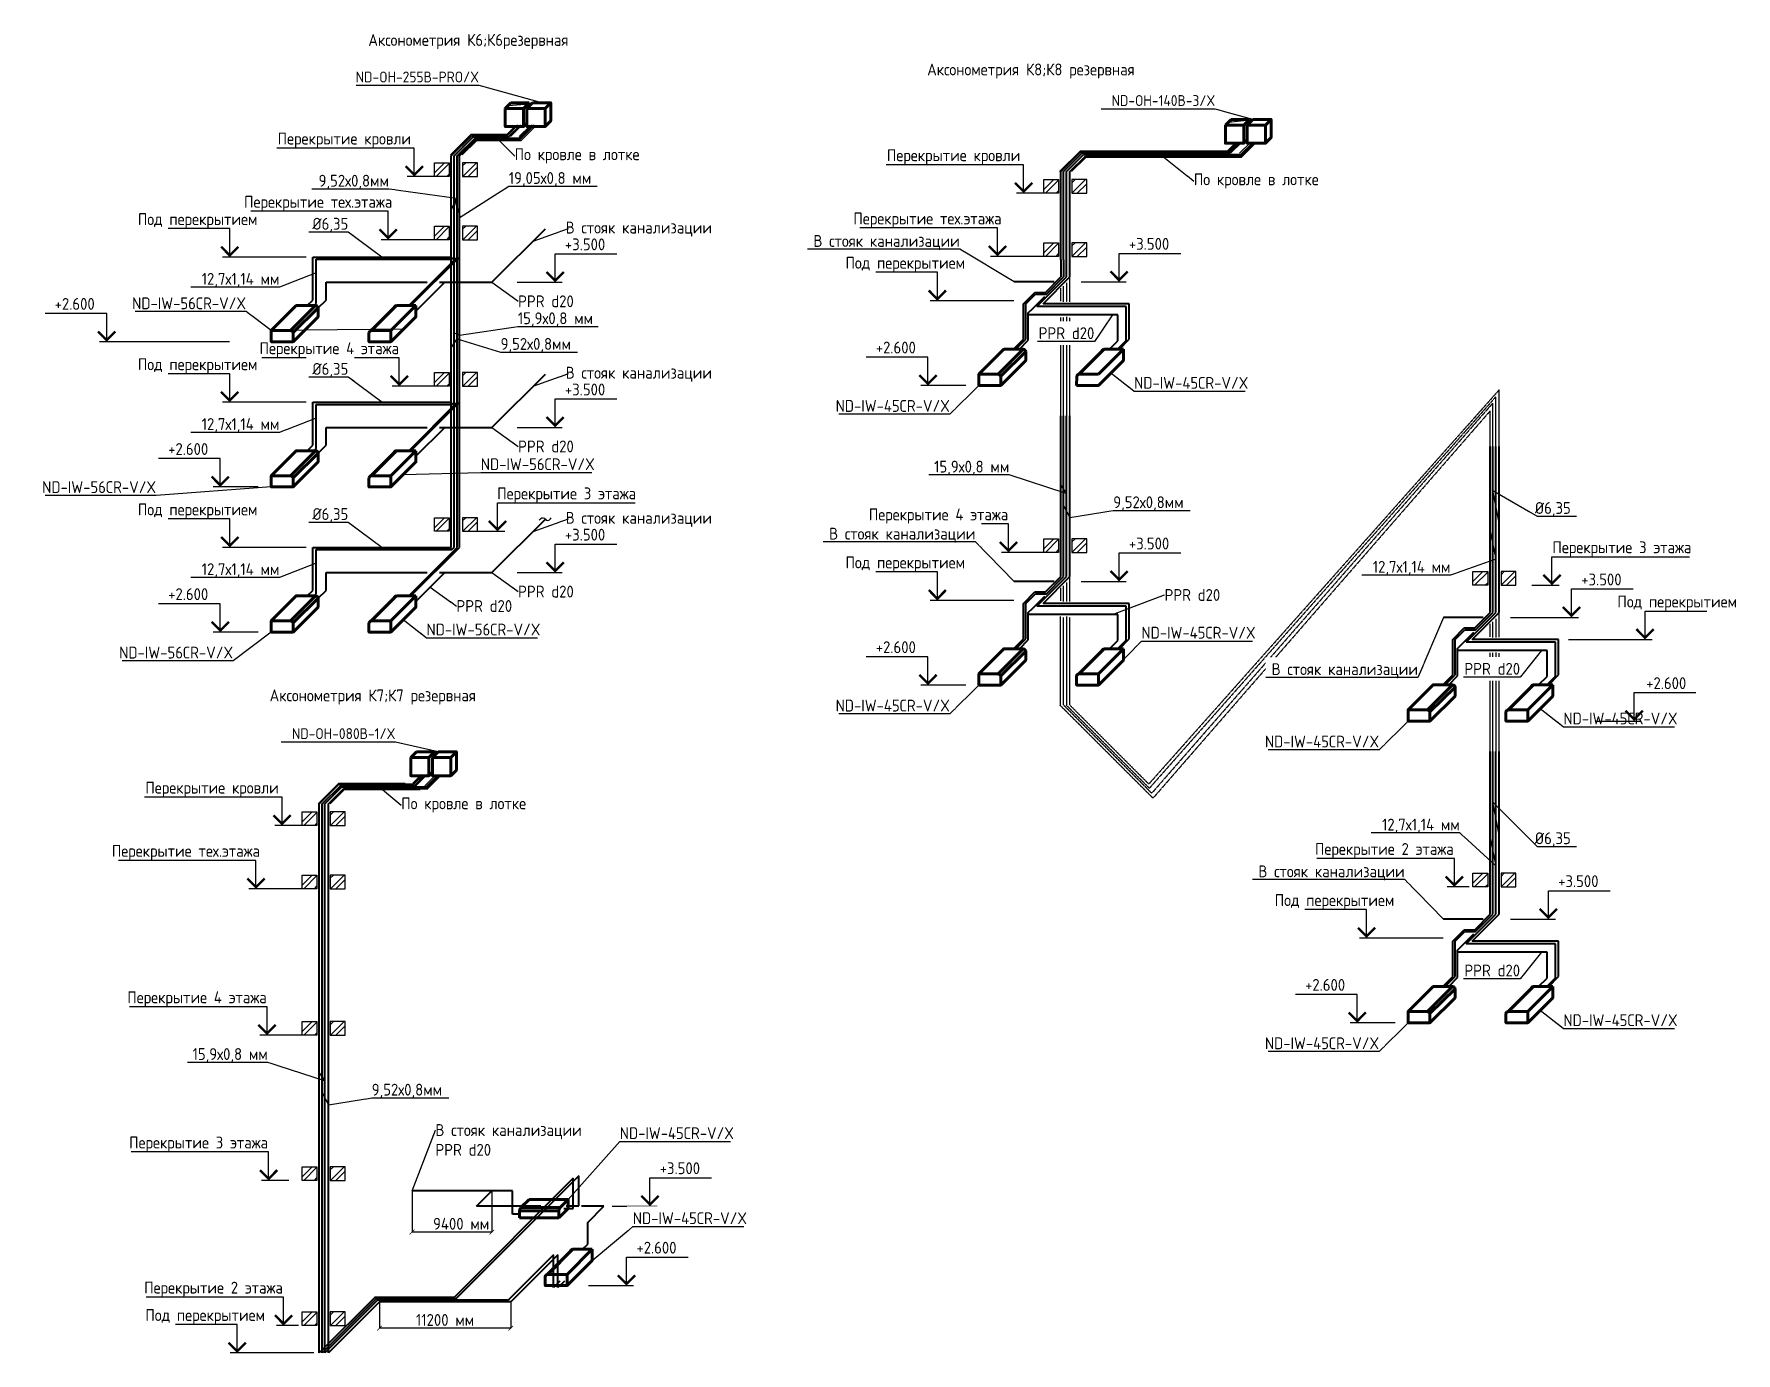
# Model space of a CAD drawing. Header units: millimetres. Extents: x -129048 to 476301, y -5853 to 215316.
# Drawn here: x 12847 to 48741, y 98651 to 126471 of the extents above; entities that cross this region are included whole.
import ezdxf
from ezdxf import colors
from ezdxf.entities.mleader import LeaderData, LeaderLine
from ezdxf.enums import TextEntityAlignment as Align
from ezdxf.math import Vec2, Vec3

# ---------------------------------------------------------------- set-up
doc = ezdxf.new("R2010")
doc.units = ezdxf.units.MM
doc.linetypes.add('ADSK_Штриховая_ш3 п1_5', pattern=[4.5, 3, -1.5])
doc.layers.add('0_ANNOT_Dimensions', color=7, linetype='Continuous')
for name, color, linetype, lineweight in [('GAZLAITER', 1, 'Continuous', 40), ('Дренаж', 36, 'Continuous', 40), ('Кондеи', 6, 'Continuous', 60)]:
    doc.layers.add(name, color=color, linetype=linetype, lineweight=lineweight)
doc.styles.add('PIK', font='isocpeur.ttf', dxfattribs={"width": 0.9, "height": 250})
doc.styles.add('TRAJECTORY_TEXT_STYLE', font='simplex.shx', dxfattribs={"width": 0.65})
doc.dimstyles.get("Standard").update_dxf_attribs({"dimtxt": 250, "dimasz": 100, "dimexe": 0.18, "dimexo": 0.0625, "dimgap": 50, "dimtad": 1, "dimtoh": 1, "dimdec": 4, "dimzin": 0, "dimdsep": 46, "dimtxsty": 'PIK', "dimblk": 'ARCHTICK', "dimcen": 0.09, "dimadec": 0, "dimazin": 0, "dimtfac": 1, "dimtdec": 4, "dimtofl": 0, "dimtmove": 0, "dimatfit": 3, "dimfxl": 1, "dimtolj": 1, "dimtzin": 0, "dimarcsym": 0})

msp = doc.modelspace()

# ---------------------------------------------------------------- texts
at = {"char_height": 250, "attachment_point": 1, "style": 'PIK'}
for s, insert in [('Аксонометрия К6;К6резервная', (19897.66021, 126471.01876)), ('Аксонометрия К8;К8 резервная', (31683.63189, 125849.18378)), ('Аксонометрия К7;К7 резервная', (17815.73128, 112645.71155))]:
    msp.add_mtext_dynamic_manual_height_columns(s, width=6845.9417764, gutter_width=1250, heights=[0], dxfattribs=dict(at, insert=insert))

# ---------------------------------------------------------------- blocks, each defined once
blk = doc.blocks.new('*U3240')
at = {"color": 0, "linetype": 'ByBlock', "lineweight": -2}
for p, q in [((0, 6), (13, 6)), ((-8, 0), (0, 0))]:
    blk.add_line(p, q, dxfattribs=at)
at = {"color": 0, "linetype": 'ByBlock', "lineweight": -2, "ltscale": 100}
blk.add_line((-1.5, 0), (1.5, 0), dxfattribs=at)
blk.add_lwpolyline([(0, 0), (0, 6)], dxfattribs=at)
at = {"color": 0, "linetype": 'ByBlock', "lineweight": -2, "ltscale": 100, "const_width": 0.5}
blk.add_lwpolyline([(1.82, 2.18), (0, 0.35), (-1.82, 2.18)], dxfattribs=at)
at = {"linetype": 'ByBlock', "lineweight": -2, "ltscale": 100, "style": 'TRAJECTORY_TEXT_STYLE', "width": 0.65}
blk.add_attdef('Отм.', text='', height=3.5, dxfattribs=at).set_placement((6.5, 6), align=Align.BOTTOM_CENTER)
at = {"color": 0, "linetype": 'ByBlock', "lineweight": -2, "ltscale": 100, "style": 'TRAJECTORY_TEXT_STYLE', "width": 0.65}
blk.add_attdef('Прим.', text='', height=3.5, dxfattribs=at).set_placement((9.57, 4.8), align=Align.TOP_CENTER)
blk = doc.blocks.new('*U3179')
at = {"color": 0, "linetype": 'ByBlock', "lineweight": -2}
for p, q in [((0, 6), (13, 6)), ((-16.14, 0), (0, 0))]:
    blk.add_line(p, q, dxfattribs=at)
at = {"color": 0, "linetype": 'ByBlock', "lineweight": -2, "ltscale": 100}
blk.add_line((-1.5, 0), (1.5, 0), dxfattribs=at)
blk.add_lwpolyline([(0, 0), (0, 6)], dxfattribs=at)
at = {"color": 0, "linetype": 'ByBlock', "lineweight": -2, "ltscale": 100, "const_width": 0.5}
blk.add_lwpolyline([(1.82, 2.18), (0, 0.35), (-1.82, 2.18)], dxfattribs=at)
at = {"linetype": 'ByBlock', "lineweight": -2, "ltscale": 100, "style": 'TRAJECTORY_TEXT_STYLE', "width": 0.65}
blk.add_attdef('Отм.', text='', height=3.5, dxfattribs=at).set_placement((6.5, 6), align=Align.BOTTOM_CENTER)
at = {"color": 0, "linetype": 'ByBlock', "lineweight": -2, "ltscale": 100, "style": 'TRAJECTORY_TEXT_STYLE', "width": 0.65}
blk.add_attdef('Прим.', text='', height=3.5, dxfattribs=at).set_placement((9.57, 4.8), align=Align.TOP_CENTER)
blk = doc.blocks.new('*U3180')
at = {"color": 0, "linetype": 'ByBlock', "lineweight": -2}
for p, q in [((0, 6), (29, 6)), ((-4.24, 0), (0, 0))]:
    blk.add_line(p, q, dxfattribs=at)
at = {"color": 0, "linetype": 'ByBlock', "lineweight": -2, "ltscale": 100}
blk.add_line((-1.5, 0), (1.5, 0), dxfattribs=at)
blk.add_lwpolyline([(0, 0), (0, 6)], dxfattribs=at)
at = {"color": 0, "linetype": 'ByBlock', "lineweight": -2, "ltscale": 100, "const_width": 0.5}
blk.add_lwpolyline([(1.82, 2.18), (0, 0.35), (-1.82, 2.18)], dxfattribs=at)
at = {"linetype": 'ByBlock', "lineweight": -2, "ltscale": 100, "style": 'TRAJECTORY_TEXT_STYLE', "width": 0.65}
blk.add_attdef('Отм.', text='', height=3.5, dxfattribs=at).set_placement((14.5, 6), align=Align.BOTTOM_CENTER)
at = {"color": 0, "linetype": 'ByBlock', "lineweight": -2, "ltscale": 100, "style": 'TRAJECTORY_TEXT_STYLE', "width": 0.65}
blk.add_attdef('Прим.', text='', height=3.5, dxfattribs=at).set_placement((17.57, 4.8), align=Align.TOP_CENTER)
blk = doc.blocks.new('*U3244')
at = {"color": 0, "linetype": 'ByBlock', "lineweight": -2}
for p, q in [((0, 6), (13, 6)), ((-25.89, 0), (0, 0))]:
    blk.add_line(p, q, dxfattribs=at)
at = {"color": 0, "linetype": 'ByBlock', "lineweight": -2, "ltscale": 100}
blk.add_line((-1.5, 0), (1.5, 0), dxfattribs=at)
blk.add_lwpolyline([(0, 0), (0, 6)], dxfattribs=at)
at = {"color": 0, "linetype": 'ByBlock', "lineweight": -2, "ltscale": 100, "const_width": 0.5}
blk.add_lwpolyline([(1.82, 2.18), (0, 0.35), (-1.82, 2.18)], dxfattribs=at)
at = {"linetype": 'ByBlock', "lineweight": -2, "ltscale": 100, "style": 'TRAJECTORY_TEXT_STYLE', "width": 0.65}
blk.add_attdef('Отм.', text='', height=3.5, dxfattribs=at).set_placement((6.5, 6), align=Align.BOTTOM_CENTER)
at = {"color": 0, "linetype": 'ByBlock', "lineweight": -2, "ltscale": 100, "style": 'TRAJECTORY_TEXT_STYLE', "width": 0.65}
blk.add_attdef('Прим.', text='', height=3.5, dxfattribs=at).set_placement((9.57, 4.8), align=Align.TOP_CENTER)
blk = doc.blocks.new('*U3192')
at = {"color": 0, "linetype": 'ByBlock', "lineweight": -2}
for p, q in [((0, 6), (29, 6)), ((-7.41, 0), (0, 0))]:
    blk.add_line(p, q, dxfattribs=at)
at = {"color": 0, "linetype": 'ByBlock', "lineweight": -2, "ltscale": 100}
blk.add_line((-1.5, 0), (1.5, 0), dxfattribs=at)
blk.add_lwpolyline([(0, 0), (0, 6)], dxfattribs=at)
at = {"color": 0, "linetype": 'ByBlock', "lineweight": -2, "ltscale": 100, "const_width": 0.5}
blk.add_lwpolyline([(1.82, 2.18), (0, 0.35), (-1.82, 2.18)], dxfattribs=at)
at = {"linetype": 'ByBlock', "lineweight": -2, "ltscale": 100, "style": 'TRAJECTORY_TEXT_STYLE', "width": 0.65}
blk.add_attdef('Отм.', text='', height=3.5, dxfattribs=at).set_placement((14.5, 6), align=Align.BOTTOM_CENTER)
at = {"color": 0, "linetype": 'ByBlock', "lineweight": -2, "ltscale": 100, "style": 'TRAJECTORY_TEXT_STYLE', "width": 0.65}
blk.add_attdef('Прим.', text='', height=3.5, dxfattribs=at).set_placement((17.57, 4.8), align=Align.TOP_CENTER)
blk = doc.blocks.new('*U3181')
at = {"color": 0, "linetype": 'ByBlock', "lineweight": -2}
for p, q in [((0, 6), (29, 6)), ((-9.75, 0), (0, 0))]:
    blk.add_line(p, q, dxfattribs=at)
at = {"color": 0, "linetype": 'ByBlock', "lineweight": -2, "ltscale": 100}
blk.add_line((-1.5, 0), (1.5, 0), dxfattribs=at)
blk.add_lwpolyline([(0, 0), (0, 6)], dxfattribs=at)
at = {"color": 0, "linetype": 'ByBlock', "lineweight": -2, "ltscale": 100, "const_width": 0.5}
blk.add_lwpolyline([(1.82, 2.18), (0, 0.35), (-1.82, 2.18)], dxfattribs=at)
at = {"linetype": 'ByBlock', "lineweight": -2, "ltscale": 100, "style": 'TRAJECTORY_TEXT_STYLE', "width": 0.65}
blk.add_attdef('Отм.', text='', height=3.5, dxfattribs=at).set_placement((14.5, 6), align=Align.BOTTOM_CENTER)
at = {"color": 0, "linetype": 'ByBlock', "lineweight": -2, "ltscale": 100, "style": 'TRAJECTORY_TEXT_STYLE', "width": 0.65}
blk.add_attdef('Прим.', text='', height=3.5, dxfattribs=at).set_placement((17.57, 4.8), align=Align.TOP_CENTER)
blk = doc.blocks.new('_ArchTick')
at = {"color": 0, "linetype": 'ByBlock', "const_width": 0.15}
blk.add_lwpolyline([(-0.5, -0.5), (0.5, 0.5)], dxfattribs=at)
blk = doc.blocks.new('*D3241')
at = {"layer": '0_ANNOT_Dimensions', "color": 0, "lineweight": -2, "transparency": 16777216}
for p, q in [((20131, 99727), (20131, 99172)), ((22902, 99727), (22902, 99172)), ((22902, 99172), (20131, 99172))]:
    blk.add_line(p, q, dxfattribs=at)
at = {"layer": 'Defpoints', "color": 0, "transparency": 16777216}
for p in [(20131, 99727), (22902, 99727), (20131, 99172)]:
    blk.add_point(p, dxfattribs=at)
at = {"layer": '0_ANNOT_Dimensions', "color": 0, "lineweight": -2, "transparency": 16777216, "xscale": 100, "yscale": 100, "zscale": 100, "rotation": 180}
blk.add_blockref('_ArchTick', (20131, 99172), dxfattribs=at)
at = {"layer": '0_ANNOT_Dimensions', "color": 0, "lineweight": -2, "transparency": 16777216, "xscale": 100, "yscale": 100, "zscale": 100}
blk.add_blockref('_ArchTick', (22902, 99172), dxfattribs=at)
at = {"layer": '0_ANNOT_Dimensions', "color": 0, "transparency": 16777216, "insert": (21516, 99347), "char_height": 250, "attachment_point": 5, "style": 'PIK'}
blk.add_mtext('\\A1;11200 мм', dxfattribs=at)
blk = doc.blocks.new('*D3242')
at = {"layer": '0_ANNOT_Dimensions', "color": 0, "lineweight": -2, "transparency": 16777216}
for p, q in [((20819, 102069), (20819, 101201)), ((22505, 102069), (22505, 101201)), ((22505, 101201), (20819, 101201))]:
    blk.add_line(p, q, dxfattribs=at)
at = {"layer": 'Defpoints', "color": 0, "transparency": 16777216}
for p in [(20819, 102069), (22505, 102069), (20819, 101201)]:
    blk.add_point(p, dxfattribs=at)
at = {"layer": '0_ANNOT_Dimensions', "color": 0, "lineweight": -2, "transparency": 16777216, "xscale": 100, "yscale": 100, "zscale": 100, "rotation": 180}
blk.add_blockref('_ArchTick', (20819, 101201), dxfattribs=at)
at = {"layer": '0_ANNOT_Dimensions', "color": 0, "lineweight": -2, "transparency": 16777216, "xscale": 100, "yscale": 100, "zscale": 100}
blk.add_blockref('_ArchTick', (22505, 101201), dxfattribs=at)
at = {"layer": '0_ANNOT_Dimensions', "color": 0, "transparency": 16777216, "insert": (21855, 101376), "char_height": 250, "attachment_point": 5, "style": 'PIK'}
blk.add_mtext('\\A1;9400 мм', dxfattribs=at)
blk = doc.blocks.new('*U3243')
at = {"color": 0, "linetype": 'ByBlock', "lineweight": -2}
for p, q in [((0, 6), (29, 6)), ((-3.15, 0), (0, 0))]:
    blk.add_line(p, q, dxfattribs=at)
at = {"color": 0, "linetype": 'ByBlock', "lineweight": -2, "ltscale": 100}
blk.add_line((-1.5, 0), (1.5, 0), dxfattribs=at)
blk.add_lwpolyline([(0, 0), (0, 6)], dxfattribs=at)
at = {"color": 0, "linetype": 'ByBlock', "lineweight": -2, "ltscale": 100, "const_width": 0.5}
blk.add_lwpolyline([(1.82, 2.18), (0, 0.35), (-1.82, 2.18)], dxfattribs=at)
at = {"linetype": 'ByBlock', "lineweight": -2, "ltscale": 100, "style": 'TRAJECTORY_TEXT_STYLE', "width": 0.65}
blk.add_attdef('Отм.', text='', height=3.5, dxfattribs=at).set_placement((14.5, 6), align=Align.BOTTOM_CENTER)
at = {"color": 0, "linetype": 'ByBlock', "lineweight": -2, "ltscale": 100, "style": 'TRAJECTORY_TEXT_STYLE', "width": 0.65}
blk.add_attdef('Прим.', text='', height=3.5, dxfattribs=at).set_placement((17.57, 4.8), align=Align.TOP_CENTER)
blk = doc.blocks.new('*U3253')
at = {"color": 0, "linetype": 'ByBlock', "lineweight": -2}
for p, q in [((0, 6), (13, 6)), ((-12.87, 0), (0, 0))]:
    blk.add_line(p, q, dxfattribs=at)
at = {"color": 0, "linetype": 'ByBlock', "lineweight": -2, "ltscale": 100}
blk.add_line((-1.5, 0), (1.5, 0), dxfattribs=at)
blk.add_lwpolyline([(0, 0), (0, 6)], dxfattribs=at)
at = {"color": 0, "linetype": 'ByBlock', "lineweight": -2, "ltscale": 100, "const_width": 0.5}
blk.add_lwpolyline([(1.82, 2.18), (0, 0.35), (-1.82, 2.18)], dxfattribs=at)
at = {"linetype": 'ByBlock', "lineweight": -2, "ltscale": 100, "style": 'TRAJECTORY_TEXT_STYLE', "width": 0.65}
blk.add_attdef('Отм.', text='', height=3.5, dxfattribs=at).set_placement((6.5, 6), align=Align.BOTTOM_CENTER)
at = {"color": 0, "linetype": 'ByBlock', "lineweight": -2, "ltscale": 100, "style": 'TRAJECTORY_TEXT_STYLE', "width": 0.65}
blk.add_attdef('Прим.', text='', height=3.5, dxfattribs=at).set_placement((9.57, 4.8), align=Align.TOP_CENTER)

# ---------------------------------------------------------------- dimensions: what is measured, and where the dimension line sits
at = {"layer": '0_ANNOT_Dimensions'}
dim = msp.add_linear_dim(base=(20818.52832, 101201.15868), p1=(22504.64767, 102069.44263), p2=(20818.52832, 102069.44263), text='9400 мм', dimstyle='Standard', dxfattribs=at)
dim.commit()
dim.dimension.update_dxf_attribs({"geometry": '*D3242', "text_midpoint": (21855.01136, 101201.15868), "dimtype": 160})
dim = msp.add_linear_dim(base=(20131.04503, 99172.13335), p1=(22901.78831, 99726.96752), p2=(20131.04503, 99726.96752), text='11200 мм', dimstyle='Standard', dxfattribs=at)
dim.commit()
dim.dimension.update_dxf_attribs({"geometry": '*D3241', "text_midpoint": (21516.41667, 99347.13335)})

# ---------------------------------------------------------------- hatches: boundary and pattern name
h = msp.add_hatch()
h.set_pattern_fill('ANSI32', color=256, scale=25)
h.set_pattern_definition([(45, (45999.77, 119626.6), (-168.3798, 168.3798), []), (45, (46112.02, 119626.6), (-168.3798, 168.3798), [])])
h.paths.add_polyline_path([(21603.95262, 123753.72041), (21291.1472, 123753.72041), (21291.1472, 123465.74745), (21603.95262, 123465.74745)])
h.paths.add_polyline_path([(21885.15865, 123753.72041), (21885.15865, 123465.74745), (22197.96408, 123465.74745), (22197.96408, 123753.72041)])
h = msp.add_hatch()
h.set_pattern_fill('ANSI32', color=256, scale=25)
h.set_pattern_definition([(45, (58849.68, 119274.86), (-168.3798, 168.3798), []), (45, (58961.93, 119274.86), (-168.3798, 168.3798), [])])
h.paths.add_polyline_path([(34453.86289, 123401.9887), (34141.05747, 123401.9887), (34141.05747, 123114.01574), (34453.86289, 123114.01574)])
h.paths.add_polyline_path([(34735.06893, 123401.9887), (34735.06893, 123114.01574), (35047.87435, 123114.01574), (35047.87435, 123401.9887)])
h = msp.add_hatch()
h.set_pattern_fill('ANSI32', color=256, scale=25)
h.set_pattern_definition([(45, (45999.77, 118293.37), (-168.3798, 168.3798), []), (45, (46112.02, 118293.37), (-168.3798, 168.3798), [])])
h.paths.add_polyline_path([(21603.95262, 122420.50202), (21291.1472, 122420.50202), (21291.1472, 122132.52906), (21603.95262, 122132.52906)])
h.paths.add_polyline_path([(21885.15865, 122420.50202), (21885.15865, 122132.52906), (22197.96408, 122132.52906), (22197.96408, 122420.50202)])
h = msp.add_hatch()
h.set_pattern_fill('ANSI32', color=256, scale=25)
h.set_pattern_definition([(45, (58849.68, 117941.64), (-168.3798, 168.3798), []), (45, (58961.93, 117941.64), (-168.3798, 168.3798), [])])
h.paths.add_polyline_path([(34453.86289, 122068.77031), (34141.05747, 122068.77031), (34141.05747, 121780.79735), (34453.86289, 121780.79735)])
h.paths.add_polyline_path([(34735.06893, 122068.77031), (34735.06893, 121780.79735), (35047.87435, 121780.79735), (35047.87435, 122068.77031)])
h = msp.add_hatch()
h.set_pattern_fill('ANSI32', color=256, scale=25)
h.set_pattern_definition([(45, (45999.77, 115203.9), (-168.3798, 168.3798), []), (45, (46112.02, 115203.9), (-168.3798, 168.3798), [])])
h.paths.add_polyline_path([(21603.95262, 119331.03462), (21291.1472, 119331.03462), (21291.1472, 119043.06166), (21603.95262, 119043.06166)])
h.paths.add_polyline_path([(21885.15865, 119331.03462), (21885.15865, 119043.06166), (22197.96408, 119043.06166), (22197.96408, 119331.03462)])
h = msp.add_hatch()
h.set_pattern_fill('ANSI32', color=256, scale=25)
h.set_pattern_definition([(45, (45999.77, 112142.4), (-168.3798, 168.3798), []), (45, (46112.02, 112142.4), (-168.3798, 168.3798), [])])
h.paths.add_polyline_path([(21603.95262, 116269.53862), (21291.1472, 116269.53862), (21291.1472, 115981.56566), (21603.95262, 115981.56566)])
h.paths.add_polyline_path([(21885.15865, 116269.53862), (21885.15865, 115981.56566), (22197.96408, 115981.56566), (22197.96408, 116269.53862)])
h = msp.add_hatch()
h.set_pattern_fill('ANSI32', color=256, scale=25)
h.set_pattern_definition([(45, (58849.68, 111699.2), (-168.3798, 168.3798), []), (45, (58961.93, 111699.2), (-168.3798, 168.3798), [])])
h.paths.add_polyline_path([(34453.86289, 115826.3304), (34141.05747, 115826.3304), (34141.05747, 115538.35744), (34453.86289, 115538.35744)])
h.paths.add_polyline_path([(34735.06893, 115826.3304), (34735.06893, 115538.35744), (35047.87435, 115538.35744), (35047.87435, 115826.3304)])
h = msp.add_hatch()
h.set_pattern_fill('ANSI32', color=256, scale=25)
h.set_pattern_definition([(45, (67903.18, 111006.3), (-168.3798, 168.3798), []), (45, (68015.43, 111006.3), (-168.3798, 168.3798), [])])
h.paths.add_polyline_path([(43507.36249, 115133.43664), (43194.55707, 115133.43664), (43194.55707, 114845.46369), (43507.36249, 114845.46369)])
h.paths.add_polyline_path([(43788.56852, 115133.43664), (43788.56852, 114845.46369), (44101.37395, 114845.46369), (44101.37395, 115133.43664)])
h = msp.add_hatch()
h.set_pattern_fill('ANSI32', color=256, scale=25)
h.set_pattern_definition([(45, (43210.39, 105935.49), (-168.3798, 168.3798), []), (45, (43322.64, 105935.49), (-168.3798, 168.3798), [])])
h.paths.add_polyline_path([(18814.57158, 110062.61578), (18501.76616, 110062.61578), (18501.76616, 109774.64282), (18814.57158, 109774.64282)])
h.paths.add_polyline_path([(19095.77761, 110062.61578), (19095.77761, 109774.64282), (19408.58304, 109774.64282), (19408.58304, 110062.61578)])
h = msp.add_hatch()
h.set_pattern_fill('ANSI32', color=256, scale=25)
h.set_pattern_definition([(45, (67903.18, 104642.46), (-168.3798, 168.3798), []), (45, (68015.43, 104642.46), (-168.3798, 168.3798), [])])
h.paths.add_polyline_path([(43507.36249, 108769.59057), (43194.55707, 108769.59057), (43194.55707, 108481.61761), (43507.36249, 108481.61761)])
h.paths.add_polyline_path([(43788.56852, 108769.59057), (43788.56852, 108481.61761), (44101.37395, 108481.61761), (44101.37395, 108769.59057)])
h = msp.add_hatch()
h.set_pattern_fill('ANSI32', color=256, scale=25)
h.set_pattern_definition([(45, (43210.39, 104602.27), (-168.3798, 168.3798), []), (45, (43322.64, 104602.27), (-168.3798, 168.3798), [])])
h.paths.add_polyline_path([(18814.57158, 108729.39739), (18501.76616, 108729.39739), (18501.76616, 108441.42443), (18814.57158, 108441.42443)])
h.paths.add_polyline_path([(19095.77761, 108729.39739), (19095.77761, 108441.42443), (19408.58304, 108441.42443), (19408.58304, 108729.39739)])
h = msp.add_hatch()
h.set_pattern_fill('ANSI32', color=256, scale=25)
h.set_pattern_definition([(45, (43210.39, 101512.8), (-168.3798, 168.3798), []), (45, (43322.64, 101512.8), (-168.3798, 168.3798), [])])
h.paths.add_polyline_path([(18814.57158, 105639.92999), (18501.76616, 105639.92999), (18501.76616, 105351.95703), (18814.57158, 105351.95703)])
h.paths.add_polyline_path([(19095.77761, 105639.92999), (19095.77761, 105351.95703), (19408.58304, 105351.95703), (19408.58304, 105639.92999)])
h = msp.add_hatch()
h.set_pattern_fill('ANSI32', color=256, scale=25)
h.set_pattern_definition([(45, (43210.39, 98451.3), (-168.3798, 168.3798), []), (45, (43322.64, 98451.3), (-168.3798, 168.3798), [])])
h.paths.add_polyline_path([(18814.57158, 102578.43399), (18501.76616, 102578.43399), (18501.76616, 102290.46103), (18814.57158, 102290.46103)])
h.paths.add_polyline_path([(19095.77761, 102578.43399), (19095.77761, 102290.46103), (19408.58304, 102290.46103), (19408.58304, 102578.43399)])
h = msp.add_hatch()
h.set_pattern_fill('ANSI32', color=256, scale=25)
h.set_pattern_definition([(45, (43210.39, 95389.8), (-168.3798, 168.3798), []), (45, (43322.64, 95389.8), (-168.3798, 168.3798), [])])
h.paths.add_polyline_path([(18814.57158, 99516.93799), (18501.76616, 99516.93799), (18501.76616, 99228.96503), (18814.57158, 99228.96503)])
h.paths.add_polyline_path([(19095.77761, 99516.93799), (19095.77761, 99228.96503), (19408.58304, 99228.96503), (19408.58304, 99516.93799)])

# ---------------------------------------------------------------- linework, layer by layer
for p, q in [((21626.89976, 123921.23162), (22064.51106, 124358.84292)), ((21879.66606, 123921.23162), (22185.65459, 124227.22015)), ((22064.51106, 124358.84292), (22828.69007, 124358.84292)), ((22185.65459, 124227.22015), (23122.92705, 124227.22015)), ((22828.69007, 124358.84292), (23010.98772, 124541.14058)), ((23127.05293, 124541.14058), (22892.70383, 124306.79148)), ((23080.40872, 124306.79148), (23309.98278, 124536.36555)), ((23122.92705, 124227.22015), (23411.48001, 124515.77312)), ((34476.81003, 123569.49991), (34914.42133, 124007.11121)), ((34729.57633, 123569.49991), (35035.56486, 123875.48844)), ((34914.42133, 124007.11121), (38019.97746, 124007.11121)), ((35035.56486, 123875.48844), (38314.21444, 123875.48844)), ((38019.97746, 124007.11121), (38202.27512, 124189.40887)), ((38318.34032, 124189.40887), (38083.99123, 123955.05977)), ((38271.69611, 123955.05977), (38501.27018, 124184.63384)), ((38314.21444, 123875.48844), (38602.76741, 124164.0414)), ((18837.51872, 110230.12699), (19275.13002, 110667.73829)), ((19275.13002, 110667.73829), (20676.71627, 110667.73829)), ((20837.02403, 110667.73829), (21019.32169, 110850.03595)), ((21135.38689, 110850.03595), (20901.0378, 110615.68685)), ((21088.74268, 110615.68685), (21318.31675, 110845.26092)), ((21131.26101, 110536.11552), (21419.81398, 110824.66849)), ((19090.28502, 110230.12699), (19396.27355, 110536.11552)), ((19396.27355, 110536.11552), (20992.87985, 110536.11552))]:
    msp.add_line(p, q)
for points in [[(21603.95262, 123465.74745), (21291.1472, 123465.74745), (21291.1472, 123753.72041), (21603.95262, 123753.72041)], [(21885.15865, 123465.74745), (22197.96408, 123465.74745), (22197.96408, 123753.72041), (21885.15865, 123753.72041)], [(34453.86289, 123114.01574), (34141.05747, 123114.01574), (34141.05747, 123401.9887), (34453.86289, 123401.9887)], [(34735.06893, 123114.01574), (35047.87435, 123114.01574), (35047.87435, 123401.9887), (34735.06893, 123401.9887)], [(21603.95262, 122132.52906), (21291.1472, 122132.52906), (21291.1472, 122420.50202), (21603.95262, 122420.50202)], [(21885.15865, 122132.52906), (22197.96408, 122132.52906), (22197.96408, 122420.50202), (21885.15865, 122420.50202)], [(34453.86289, 121780.79735), (34141.05747, 121780.79735), (34141.05747, 122068.77031), (34453.86289, 122068.77031)], [(34735.06893, 121780.79735), (35047.87435, 121780.79735), (35047.87435, 122068.77031), (34735.06893, 122068.77031)], [(21603.95262, 119043.06166), (21291.1472, 119043.06166), (21291.1472, 119331.03462), (21603.95262, 119331.03462)], [(21885.15865, 119043.06166), (22197.96408, 119043.06166), (22197.96408, 119331.03462), (21885.15865, 119331.03462)], [(21603.95262, 115981.56566), (21291.1472, 115981.56566), (21291.1472, 116269.53862), (21603.95262, 116269.53862)], [(21885.15865, 115981.56566), (22197.96408, 115981.56566), (22197.96408, 116269.53862), (21885.15865, 116269.53862)], [(34453.86289, 115538.35744), (34141.05747, 115538.35744), (34141.05747, 115826.3304), (34453.86289, 115826.3304)], [(34735.06893, 115538.35744), (35047.87435, 115538.35744), (35047.87435, 115826.3304), (34735.06893, 115826.3304)], [(43507.36249, 114845.46369), (43194.55707, 114845.46369), (43194.55707, 115133.43664), (43507.36249, 115133.43664)], [(43788.56852, 114845.46369), (44101.37395, 114845.46369), (44101.37395, 115133.43664), (43788.56852, 115133.43664)], [(18814.57158, 109774.64282), (18501.76616, 109774.64282), (18501.76616, 110062.61578), (18814.57158, 110062.61578)], [(19095.77761, 109774.64282), (19408.58304, 109774.64282), (19408.58304, 110062.61578), (19095.77761, 110062.61578)], [(43507.36249, 108481.61761), (43194.55707, 108481.61761), (43194.55707, 108769.59057), (43507.36249, 108769.59057)], [(43788.56852, 108481.61761), (44101.37395, 108481.61761), (44101.37395, 108769.59057), (43788.56852, 108769.59057)], [(18814.57158, 108441.42443), (18501.76616, 108441.42443), (18501.76616, 108729.39739), (18814.57158, 108729.39739)], [(19095.77761, 108441.42443), (19408.58304, 108441.42443), (19408.58304, 108729.39739), (19095.77761, 108729.39739)], [(18814.57158, 105351.95703), (18501.76616, 105351.95703), (18501.76616, 105639.92999), (18814.57158, 105639.92999)], [(19095.77761, 105351.95703), (19408.58304, 105351.95703), (19408.58304, 105639.92999), (19095.77761, 105639.92999)], [(18814.57158, 102290.46103), (18501.76616, 102290.46103), (18501.76616, 102578.43399), (18814.57158, 102578.43399)], [(19095.77761, 102290.46103), (19408.58304, 102290.46103), (19408.58304, 102578.43399), (19095.77761, 102578.43399)], [(18814.57158, 99228.96503), (18501.76616, 99228.96503), (18501.76616, 99516.93799), (18814.57158, 99516.93799)], [(19095.77761, 99228.96503), (19408.58304, 99228.96503), (19408.58304, 99516.93799), (19095.77761, 99516.93799)]]:
    msp.add_lwpolyline(points, close=True)
msp.add_lwpolyline([(23502.3078, 116223.37627, -0.1130016061), (23538.28937, 116254.95856, -0.119466611), (23582.14621, 116266.50915, -0.2798047381), (23630.93551, 116238.18819, 0.2912016724), (23678.66471, 116211.81141, 0.1431736261), (23721.77, 116227.3647, 0.1296135376), (23753.57443, 116266.50915)], format="xyb")
at = {"layer": 'GAZLAITER'}
for p, q in [((22825.74133, 124331.97105), (23051.3239, 124557.55362)), ((23075.82728, 124276.7669), (23356.614, 124557.55362)), ((21646.41393, 123898.43223), (22079.95275, 124331.97105)), ((21772.70703, 123898.43223), (22151.04171, 124276.7669)), ((22079.95275, 124331.97105), (22825.74133, 124331.97105)), ((22151.04171, 124276.7669), (23075.82728, 124276.7669)), ((21646.41393, 122104.55766), (21646.41393, 123898.43223)), ((21772.70703, 122104.55766), (21772.70703, 123898.43223)), ((34561.48862, 123569.49991), (34954.36921, 123962.3805)), ((34694.11232, 123569.49991), (35019.94047, 123895.32806)), ((34954.36921, 123962.3805), (38058.62117, 123962.3805)), ((35019.94047, 123895.32806), (38307.30633, 123895.32806)), ((38058.62117, 123962.3805), (38281.65821, 124185.41754)), ((38307.30633, 123895.32806), (38596.80952, 124184.83126)), ((34561.48862, 121705.81087), (34561.48862, 123569.49991)), ((34694.11232, 121705.81087), (34694.11232, 123569.49991)), ((21646.41393, 121766.84893), (21646.41393, 122134.96017)), ((21646.41393, 119043.06166), (21646.41393, 122104.55766)), ((21772.70703, 119043.06166), (21772.70703, 122104.55766)), ((21772.70703, 121766.84893), (21772.70703, 122104.55766)), ((18724.48575, 120859.91931), (18724.48575, 121766.84893)), ((18724.48575, 121766.84893), (21646.41393, 121766.84893)), ((20750.18323, 120744.32513), (21772.70703, 121766.84893)), ((34561.48862, 121705.81087), (34561.48862, 121346.56229)), ((34694.11232, 121346.56229), (34694.11232, 121705.81087)), ((34126.86475, 120779.31472), (34694.11232, 121346.56229)), ((34197.08108, 120982.15474), (34561.48862, 121346.56229)), ((33764.44054, 120779.31472), (33967.28055, 120982.15474)), ((33967.28055, 120982.15474), (34197.08108, 120982.15474)), ((18608.89158, 120744.32513), (18724.48575, 120859.91931)), ((33764.44054, 120031.49135), (33764.44054, 120779.31472)), ((35946.85921, 120779.31472), (34126.86475, 120779.31472)), ((35946.85921, 120031.49135), (35946.85921, 120779.31472)), ((33556.5136, 119823.56441), (33764.44054, 120031.49135)), ((35738.93227, 119823.56441), (35946.85921, 120031.49135)), ((21646.41393, 118705.35293), (21646.41393, 119073.46417)), ((21646.41393, 115981.56566), (21646.41393, 119043.06166)), ((21772.70703, 115981.56566), (21772.70703, 119043.06166)), ((21772.70703, 118705.35293), (21772.70703, 119043.06166)), ((18724.48575, 117798.42331), (18724.48575, 118705.35293)), ((18724.48575, 118705.35293), (21646.41393, 118705.35293)), ((20750.18323, 117682.82913), (21772.70703, 118705.35293)), ((34561.48862, 115486.48649), (34561.48862, 118417.63707)), ((34694.11232, 115486.48649), (34694.11232, 118417.63707)), ((18608.89158, 117682.82913), (18724.48575, 117798.42331)), ((43614.98822, 114267.24215), (43614.98822, 117771.67559)), ((43747.61191, 114779.51748), (43747.61191, 117771.67559)), ((21646.41393, 115643.85693), (21646.41393, 116011.96817)), ((21772.70703, 115643.85693), (21772.70703, 115981.56566)), ((18724.48575, 114736.92731), (18724.48575, 115643.85693)), ((18724.48575, 115643.85693), (21646.41393, 115643.85693)), ((20750.18323, 114621.33313), (21772.70703, 115643.85693)), ((34694.11232, 115026.08211), (34694.11232, 115604.30365)), ((34561.48862, 115026.08211), (34561.48862, 115486.48649)), ((34126.86475, 114458.83455), (34694.11232, 115026.08211)), ((34197.08108, 114661.67457), (34561.48862, 115026.08211)), ((18608.89158, 114621.33313), (18724.48575, 114736.92731)), ((33764.44054, 114458.83455), (33967.28055, 114661.67457)), ((33967.28055, 114661.67457), (34197.08108, 114661.67457)), ((43747.61191, 114267.24215), (43747.61191, 114845.46369)), ((33764.44054, 113711.01117), (33764.44054, 114458.83455)), ((35946.85921, 114458.83455), (34126.86475, 114458.83455)), ((43180.36435, 113699.99458), (43747.61191, 114267.24215)), ((43250.58067, 113902.8346), (43614.98822, 114267.24215)), ((42817.94013, 113699.99458), (43020.78015, 113902.8346)), ((43020.78015, 113902.8346), (43250.58067, 113902.8346)), ((33556.5136, 113503.08423), (33764.44054, 113711.01117)), ((42817.94013, 112952.17121), (42817.94013, 113699.99458)), ((45000.35881, 113699.99458), (43180.36435, 113699.99458)), ((45000.35881, 112952.17121), (45000.35881, 113699.99458)), ((42610.0132, 112744.24427), (42817.94013, 112952.17121)), ((44792.43187, 112744.24427), (45000.35881, 112952.17121)), ((43614.98822, 107903.39607), (43614.98822, 111338.31693)), ((43747.61191, 107903.39607), (43747.61191, 111338.31693)), ((18922.19731, 110230.12699), (19315.0779, 110623.00758)), ((19054.821, 110230.12699), (19380.64916, 110555.95514)), ((19315.0779, 110623.00758), (20875.66774, 110623.00758)), ((19380.64916, 110555.95514), (21124.3529, 110555.95514)), ((20875.66774, 110623.00758), (21098.70478, 110846.04462)), ((21124.3529, 110555.95514), (21413.85609, 110845.45834)), ((18922.19731, 98650.74349), (18922.19731, 110230.12699)), ((19054.821, 98650.74349), (19054.821, 110230.12699)), ((43747.61191, 107903.39607), (43747.61191, 108481.61761)), ((43180.36435, 107336.14851), (43747.61191, 107903.39607)), ((43250.58067, 107538.98852), (43614.98822, 107903.39607)), ((42817.94013, 107336.14851), (43020.78015, 107538.98852)), ((42817.94013, 106588.32513), (42817.94013, 107336.14851)), ((43020.78015, 107538.98852), (43250.58067, 107538.98852)), ((45000.35881, 107336.14851), (43180.36435, 107336.14851)), ((45000.35881, 106588.32513), (45000.35881, 107336.14851)), ((42610.0132, 106380.39819), (42817.94013, 106588.32513)), ((44792.43187, 106380.39819), (45000.35881, 106588.32513)), ((24339.36051, 102386.77302), (21745.86685, 99793.27936)), ((24339.36051, 101751.86665), (24339.36051, 102386.77302)), ((24069.82586, 101751.86665), (24339.36051, 101751.86665)), ((23896.8337, 100722.0129), (22901.78831, 99726.96752)), ((23896.8337, 100032.41596), (23896.8337, 100722.0129)), ((24033.10374, 100168.68601), (23896.8337, 100032.41596)), ((20064.73318, 99793.27936), (18922.19731, 98650.74349)), ((21745.86685, 99793.27936), (20064.73318, 99793.27936)), ((20131.04503, 99726.96752), (19054.821, 98650.74349)), ((22901.78831, 99726.96752), (20131.04503, 99726.96752))]:
    msp.add_line(p, q, dxfattribs=at)
at = {"layer": 'GAZLAITER', "color": 5}
for p, q in [((22855.6093, 124302.10308), (23111.05984, 124557.55362)), ((23105.55127, 124260.80822), (23402.29667, 124557.55362)), ((21706.14986, 123898.43223), (22109.82072, 124302.10308)), ((21817.08289, 123898.43223), (22179.45889, 124260.80822)), ((22109.82072, 124302.10308), (22855.6093, 124302.10308)), ((22179.45889, 124260.80822), (23105.55127, 124260.80822)), ((21706.14986, 122104.55766), (21706.14986, 123898.43223)), ((21817.08289, 122104.55766), (21817.08289, 123898.43223)), ((34501.92995, 123569.49991), (34916.76552, 123984.33548)), ((34619.89614, 123569.49991), (34978.89562, 123928.49938)), ((34916.76552, 123984.33548), (38035.63985, 123984.33548)), ((34978.89562, 123928.49938), (38298.2565, 123928.49938)), ((38035.63985, 123984.33548), (38236.72191, 124185.41754)), ((38299.34415, 123928.49938), (38555.67602, 124184.83126)), ((34501.92995, 121705.81087), (34501.92995, 123569.49991)), ((34619.89614, 121705.81087), (34619.89614, 123569.49991)), ((21706.14986, 119043.06166), (21706.14986, 122104.55766)), ((21706.14986, 121766.84893), (21706.14986, 122104.55766)), ((21817.08289, 119043.06166), (21817.08289, 122104.55766)), ((21817.08289, 121766.84893), (21817.08289, 122104.55766)), ((18796.49187, 120787.91319), (18796.49187, 121719.2399)), ((18796.49187, 121719.2399), (21658.54084, 121719.2399)), ((20794.55909, 120744.32513), (21817.08289, 121766.84893)), ((21658.54084, 121719.2399), (21706.14986, 121766.84893)), ((34501.92995, 121705.81087), (34501.92995, 121346.56229)), ((34619.89614, 121346.56229), (34619.89614, 121705.81087)), ((18752.90381, 120744.32513), (18796.49187, 120787.91319)), ((21706.14986, 115981.56566), (21706.14986, 119043.06166)), ((21706.14986, 118705.35293), (21706.14986, 119043.06166)), ((21817.08289, 115981.56566), (21817.08289, 119043.06166)), ((21817.08289, 118705.35293), (21817.08289, 119043.06166)), ((18796.49187, 117726.41719), (18796.49187, 118657.7439)), ((18796.49187, 118657.7439), (21658.54084, 118657.7439)), ((20794.55909, 117682.82913), (21817.08289, 118705.35293)), ((21658.54084, 118657.7439), (21706.14986, 118705.35293)), ((34501.92995, 115486.48649), (34501.92995, 118417.63707)), ((34619.89614, 115486.48649), (34619.89614, 118417.63707)), ((43555.42954, 114267.24215), (43555.42954, 117771.67559)), ((43673.39574, 114779.51748), (43673.39574, 117771.67559)), ((18752.90381, 117682.82913), (18796.49187, 117726.41719)), ((21706.14986, 115643.85693), (21706.14986, 115981.56566)), ((21817.08289, 115643.85693), (21817.08289, 115981.56566)), ((18796.49187, 114664.92119), (18796.49187, 115596.2479)), ((18796.49187, 115596.2479), (21658.54084, 115596.2479)), ((20794.55909, 114621.33313), (21817.08289, 115643.85693)), ((21658.54084, 115596.2479), (21706.14986, 115643.85693)), ((34619.89614, 115026.08211), (34619.89614, 115604.30365)), ((34501.92995, 115026.08211), (34501.92995, 115486.48649)), ((18752.90381, 114621.33313), (18796.49187, 114664.92119)), ((43673.39574, 114267.24215), (43673.39574, 114845.46369)), ((43555.42954, 107903.39607), (43555.42954, 111338.31693)), ((43673.39574, 108481.61761), (43673.39574, 111338.31693)), ((18862.63863, 110230.12699), (19277.47421, 110644.96256)), ((18980.60483, 110230.12699), (19339.60431, 110589.12646)), ((19277.47421, 110644.96256), (20852.68642, 110644.96256)), ((19339.60431, 110589.12646), (21116.39072, 110589.12646)), ((20852.68642, 110644.96256), (21053.76848, 110846.04462)), ((21116.39072, 110589.12646), (21372.72259, 110845.45834)), ((18862.63863, 98650.74349), (18862.63863, 110230.12699)), ((18980.60483, 99228.96503), (18980.60483, 110230.12699)), ((43673.39574, 107903.39607), (43673.39574, 108481.61761)), ((24219.89487, 102336.02181), (21706.93176, 99823.0587)), ((24219.89487, 101701.11544), (24219.89487, 102336.02181)), ((24019.07465, 101701.11544), (24219.89487, 101701.11544)), ((23802.33988, 100722.0129), (22892.61043, 99812.28345)), ((23802.33988, 100032.41596), (23802.33988, 100722.0129)), ((23938.60993, 100168.68601), (23802.33988, 100032.41596)), ((20034.95384, 99823.0587), (18862.63863, 98650.74349)), ((21706.93176, 99823.0587), (20034.95384, 99823.0587)), ((22892.61043, 99812.28345), (22844.40258, 99764.0756)), ((20093.93694, 99764.0756), (18980.60483, 98650.74349)), ((22844.40258, 99764.0756), (20093.93694, 99764.0756)), ((18980.60483, 98650.74349), (18980.60483, 99228.96503))]:
    msp.add_line(p, q, dxfattribs=at)
at = {"layer": 'GAZLAITER', "color": 5, "lineweight": 40, "ltscale": 10}
for p, q in [((33997.08273, 120723.74887), (34619.89614, 121346.56229)), ((34177.78629, 121022.41863), (34501.92995, 121346.56229)), ((33714.2143, 120779.31472), (33957.3182, 121022.41863)), ((33957.3182, 121022.41863), (34177.78629, 121022.41863)), ((33714.2143, 120031.49135), (33714.2143, 120779.31472)), ((35879.94176, 120723.74887), (33997.08273, 120723.74887)), ((35879.94176, 120005.50693), (35879.94176, 120723.74887)), ((33506.28736, 119823.56441), (33714.2143, 120031.49135)), ((35697.99924, 119823.56441), (35879.94176, 120005.50693)), ((33997.08273, 114403.2687), (34619.89614, 115026.08211)), ((34177.78629, 114701.93845), (34501.92995, 115026.08211)), ((33714.2143, 114458.83455), (33957.3182, 114701.93845)), ((33957.3182, 114701.93845), (34177.78629, 114701.93845)), ((33714.2143, 113711.01117), (33714.2143, 114458.83455)), ((35879.94176, 114403.2687), (33997.08273, 114403.2687)), ((43050.58233, 113644.42873), (43673.39574, 114267.24215)), ((43231.28589, 113943.09849), (43555.42954, 114267.24215)), ((42767.71389, 113699.99458), (43010.8178, 113943.09849)), ((43010.8178, 113943.09849), (43231.28589, 113943.09849)), ((33506.28736, 113503.08423), (33714.2143, 113711.01117)), ((42767.71389, 112952.17121), (42767.71389, 113699.99458)), ((44933.44136, 113644.42873), (43050.58233, 113644.42873)), ((44933.44136, 112926.18679), (44933.44136, 113644.42873)), ((42559.78696, 112744.24427), (42767.71389, 112952.17121)), ((44751.49884, 112744.24427), (44933.44136, 112926.18679)), ((43050.58233, 107280.58266), (43673.39574, 107903.39607)), ((43231.28589, 107579.25241), (43555.42954, 107903.39607)), ((42767.71389, 107336.14851), (43010.8178, 107579.25241)), ((42767.71389, 106588.32513), (42767.71389, 107336.14851)), ((43010.8178, 107579.25241), (43231.28589, 107579.25241)), ((44933.44136, 107280.58266), (43050.58233, 107280.58266)), ((44933.44136, 106562.34071), (44933.44136, 107280.58266)), ((42559.78696, 106380.39819), (42767.71389, 106588.32513)), ((44751.49884, 106380.39819), (44933.44136, 106562.34071))]:
    msp.add_line(p, q, dxfattribs=at)
at = {"layer": 'Дренаж'}
for p, q in [((22504.19185, 121234.43653), (23630.93551, 122361.18019)), ((19005.34244, 120859.91931), (19005.34244, 121234.43653)), ((19005.34244, 121234.43653), (21136.39288, 121234.43653)), ((20899.46735, 120625.83284), (21508.07104, 121234.43653)), ((21398.35266, 121234.43653), (22504.19185, 121234.43653)), ((34359.29076, 121245.0711), (33521.10321, 121245.0711)), ((18839.09747, 120693.67433), (19005.34244, 120859.91931)), ((33816.0417, 120588.22193), (33909.32005, 120681.50029)), ((33909.32005, 120681.50029), (34161.61666, 120933.79689)), ((33816.0417, 120010.31194), (33816.0417, 120588.22193)), ((35704.48676, 120545.42627), (33816.0417, 120545.42627)), ((35704.48676, 120002.2468), (35704.48676, 120545.42627)), ((33629.29417, 119823.56441), (33816.0417, 120010.31194)), ((35525.80437, 119823.56441), (35704.48676, 120002.2468)), ((22504.19185, 118172.94053), (23630.93551, 119299.68419)), ((19005.34244, 117798.42331), (19005.34244, 118172.94053)), ((19005.34244, 118172.94053), (21136.39288, 118172.94053)), ((20899.46735, 117564.33684), (21508.07104, 118172.94053)), ((21398.35266, 118172.94053), (22504.19185, 118172.94053)), ((18839.09747, 117632.17833), (19005.34244, 117798.42331)), ((22504.19185, 115111.44453), (23630.93551, 116238.18819)), ((19005.34244, 114736.92731), (19005.34244, 115111.44453)), ((19005.34244, 115111.44453), (21136.39288, 115111.44453)), ((20899.46735, 114502.84084), (21508.07104, 115111.44453)), ((21398.35266, 115111.44453), (22504.19185, 115111.44453)), ((34359.29076, 114924.59092), (33521.10321, 114924.59092)), ((18839.09747, 114570.68233), (19005.34244, 114736.92731)), ((33909.32005, 114361.02011), (34161.61666, 114613.31671)), ((33816.0417, 114267.74175), (33909.32005, 114361.02011)), ((33816.0417, 113689.83176), (33816.0417, 114267.74175)), ((43412.79036, 114165.75096), (42574.60281, 114165.75096)), ((42962.81965, 113602.18015), (43215.11626, 113854.47675)), ((33629.29417, 113503.08423), (33816.0417, 113689.83176)), ((42869.54129, 113508.90179), (42962.81965, 113602.18015)), ((42869.54129, 112930.9918), (42869.54129, 113508.90179)), ((44757.98635, 113466.10613), (42869.54129, 113466.10613)), ((44757.98635, 112922.92666), (44757.98635, 113466.10613)), ((42682.79377, 112744.24427), (42869.54129, 112930.9918)), ((44579.30396, 112744.24427), (44757.98635, 112922.92666)), ((43412.79036, 107801.90488), (42574.60281, 107801.90488)), ((42962.81965, 107238.33407), (43215.11626, 107490.63067)), ((42869.54129, 107145.05571), (42962.81965, 107238.33407)), ((42869.54129, 106567.14572), (42869.54129, 107145.05571)), ((44757.98635, 107102.26006), (42869.54129, 107102.26006)), ((44757.98635, 106559.08058), (44757.98635, 107102.26006)), ((42682.79377, 106380.39819), (42869.54129, 106567.14572)), ((44579.30396, 106380.39819), (44757.98635, 106559.08058)), ((22938.10602, 102069.44263), (20818.52832, 102069.44263)), ((22182.15079, 101746.94576), (22504.64767, 102069.44263)), ((22938.10602, 101575.60644), (22938.10602, 102069.44263)), ((22535.67683, 101746.94576), (22182.15079, 101746.94576)), ((23532.74702, 101746.94576), (22535.67683, 101746.94576)), ((24865.31894, 101746.94576), (24394.43894, 101746.94576)), ((24523.76691, 101405.39372), (24865.31894, 101746.94576)), ((23088.19738, 101575.60644), (22938.10602, 101575.60644)), ((24523.76691, 100947.89624), (24523.76691, 101405.39372)), ((24413.27316, 100837.4025), (24523.76691, 100947.89624))]:
    msp.add_line(p, q, dxfattribs=at)
at = {"layer": 'Кондеи'}
for p, q in [((22783.92693, 124902.78487), (22903.66069, 125022.51863)), ((22903.66069, 125022.51863), (23288.05168, 125022.51863)), ((23168.31792, 124902.78487), (23288.05168, 125022.51863)), ((23242.0184, 124902.78487), (23361.75216, 125022.51863)), ((23288.05168, 125022.51863), (23288.05168, 124948.81815)), ((23626.4094, 124902.78487), (23746.14316, 125022.51863)), ((23242.0184, 124592.09435), (23168.31792, 124518.39387)), ((23746.14316, 124638.12763), (23626.4094, 124518.39387)), ((37975.21432, 124551.05316), (38094.94808, 124670.78691)), ((38094.94808, 124670.78691), (38479.33908, 124670.78691)), ((38359.60532, 124551.05316), (38479.33908, 124670.78691)), ((38433.3058, 124551.05316), (38553.03956, 124670.78691)), ((38479.33908, 124670.78691), (38479.33908, 124597.08644)), ((38817.69679, 124551.05316), (38937.43055, 124670.78691)), ((38433.3058, 124240.36263), (38359.60532, 124166.66216)), ((38937.43055, 124286.39592), (38817.69679, 124166.66216)), ((18257.29309, 120215.70057), (18785.91766, 120744.32513)), ((18310.4729, 120172.5013), (18839.09747, 120693.67433)), ((18839.09747, 120507.34054), (18839.09747, 120693.67433)), ((19950.19875, 120212.26905), (20441.8671, 120703.9374)), ((20492.23537, 120744.32513), (19963.6108, 120215.70057)), ((20899.46735, 120744.32513), (20370.84278, 120215.70057)), ((20492.23537, 120744.32513), (20899.46735, 120744.32513)), ((20899.46735, 120507.34054), (20899.46735, 120744.32513)), ((20370.84278, 120215.70057), (20317.66297, 120215.70057)), ((20370.84278, 120172.5013), (20370.84278, 120215.70057)), ((33181.21039, 119294.93984), (33709.83496, 119823.56441)), ((33234.3902, 119251.74058), (33763.01476, 119772.91361)), ((33763.01476, 119586.57982), (33763.01476, 119772.91361)), ((34874.11604, 119291.50833), (35365.78439, 119783.17668)), ((35416.15266, 119823.56441), (34887.5281, 119294.93984)), ((35823.38464, 119823.56441), (35294.76007, 119294.93984)), ((35416.15266, 119823.56441), (35823.38464, 119823.56441)), ((35823.38464, 119586.57982), (35823.38464, 119823.56441)), ((34834.34829, 119057.95526), (34837.15983, 119254.55211)), ((34887.5281, 119294.93984), (35294.76007, 119294.93984)), ((18257.29309, 117154.20457), (18785.91766, 117682.82913)), ((18310.4729, 117111.0053), (18839.09747, 117632.17833)), ((18839.09747, 117445.84454), (18839.09747, 117632.17833)), ((19950.19875, 117150.77305), (20441.8671, 117642.4414)), ((20492.23537, 117682.82913), (19963.6108, 117154.20457)), ((20899.46735, 117682.82913), (20370.84278, 117154.20457)), ((20492.23537, 117682.82913), (20899.46735, 117682.82913)), ((20899.46735, 117445.84454), (20899.46735, 117682.82913)), ((20370.84278, 117154.20457), (20317.66297, 117154.20457)), ((20370.84278, 117111.0053), (20370.84278, 117154.20457)), ((18257.29309, 114092.70857), (18785.91766, 114621.33313)), ((18310.4729, 114049.5093), (18839.09747, 114570.68233)), ((18839.09747, 114384.34854), (18839.09747, 114570.68233)), ((19950.19875, 114089.27705), (20441.8671, 114580.9454)), ((20492.23537, 114621.33313), (19963.6108, 114092.70857)), ((20899.46735, 114621.33313), (20370.84278, 114092.70857)), ((20492.23537, 114621.33313), (20899.46735, 114621.33313)), ((20899.46735, 114384.34854), (20899.46735, 114621.33313)), ((20370.84278, 114092.70857), (20317.66297, 114092.70857)), ((20370.84278, 114049.5093), (20370.84278, 114092.70857)), ((33181.21039, 112974.45967), (33709.83496, 113503.08423)), ((33234.3902, 112931.2604), (33763.01476, 113452.43344)), ((33763.01476, 113266.09965), (33763.01476, 113452.43344)), ((34874.11604, 112971.02815), (35365.78439, 113462.6965)), ((35416.15266, 113503.08423), (34887.5281, 112974.45967)), ((35823.38464, 113503.08423), (35294.76007, 112974.45967)), ((35416.15266, 113503.08423), (35823.38464, 113503.08423)), ((35823.38464, 113266.09965), (35823.38464, 113503.08423)), ((35294.76007, 112974.45967), (35241.58027, 112974.45967)), ((35294.76007, 112931.2604), (35294.76007, 112974.45967)), ((42234.70999, 112215.6197), (42763.33455, 112744.24427)), ((44469.65226, 112744.24427), (43941.0277, 112215.6197)), ((44876.88424, 112744.24427), (44348.25967, 112215.6197)), ((44469.65226, 112744.24427), (44876.88424, 112744.24427)), ((44876.88424, 112507.25968), (44876.88424, 112744.24427)), ((42287.88979, 112172.42044), (42816.51436, 112693.59347)), ((42816.51436, 112507.25968), (42816.51436, 112693.59347)), ((43927.61564, 112212.18819), (44419.28399, 112703.85654)), ((44348.25967, 112215.6197), (44295.07987, 112215.6197)), ((44348.25967, 112172.42044), (44348.25967, 112215.6197)), ((20792.26089, 111211.68024), (20911.99465, 111331.414)), ((20911.99465, 111331.414), (21296.38565, 111331.414)), ((21176.65189, 111211.68024), (21296.38565, 111331.414)), ((21250.35237, 111211.68024), (21370.08613, 111331.414)), ((21296.38565, 111331.414), (21296.38565, 111257.71352)), ((21634.74336, 111211.68024), (21754.47712, 111331.414)), ((21754.47712, 110947.023), (21634.74336, 110827.28924)), ((21250.35237, 110900.98972), (21176.65189, 110827.28924)), ((42234.70999, 105851.77363), (42763.33455, 106380.39819)), ((42287.88979, 105808.57436), (42816.51436, 106329.74739)), ((42816.51436, 106143.4136), (42816.51436, 106329.74739)), ((43927.61564, 105848.34211), (44419.28399, 106340.01046)), ((44469.65226, 106380.39819), (43941.0277, 105851.77363)), ((44876.88424, 106380.39819), (44348.25967, 105851.77363)), ((44469.65226, 106380.39819), (44876.88424, 106380.39819)), ((44876.88424, 106143.4136), (44876.88424, 106380.39819)), ((44348.25967, 105851.77363), (44295.07987, 105851.77363)), ((44348.25967, 105808.57436), (44348.25967, 105851.77363)), ((23088.19738, 101501.55729), (23088.19738, 101649.65559)), ((23912.6834, 101649.65559), (23088.19738, 101649.65559)), ((23286.24685, 101885.94056), (23116.51211, 101716.20582)), ((23116.51211, 101716.20582), (23940.99813, 101716.20582)), ((24110.73287, 101885.94056), (23286.24685, 101885.94056)), ((23912.6834, 101501.55729), (24110.73287, 101699.60677)), ((23912.6834, 101501.55729), (23912.6834, 101649.65559)), ((24110.73287, 101885.94056), (23940.99813, 101716.20582)), ((24110.73287, 101699.60677), (24110.73287, 101885.94056)), ((23088.19738, 101501.55729), (23912.6834, 101501.55729)), ((23667.62055, 100305.34642), (24159.2889, 100797.01477)), ((24209.65717, 100837.4025), (23681.03261, 100308.77793)), ((24616.88915, 100837.4025), (24088.26459, 100308.77793)), ((24209.65717, 100837.4025), (24616.88915, 100837.4025)), ((24616.88915, 100600.41791), (24616.88915, 100837.4025)), ((24088.26459, 100308.77793), (24035.08478, 100308.77793)), ((24088.26459, 100265.57867), (24088.26459, 100308.77793))]:
    msp.add_line(p, q, dxfattribs=at)
at = {"layer": 'Кондеи', "color": 18, "linetype": 'ADSK_Штриховая_ш3 п1_5', "lineweight": 25, "true_color": 0x000000}
for p, q in [((34694.11232, 120825.26605), (34694.11232, 121346.56229)), ((34501.92995, 120834.22073), (34501.92995, 121109.94394)), ((34561.48862, 120824.10134), (34561.48862, 121151.87929)), ((34619.89614, 121221.67701), (34619.89614, 120824.29987)), ((34501.92995, 118417.63707), (34501.92995, 120498.90807)), ((34561.48862, 118417.63707), (34561.48862, 120496.75827)), ((34619.89614, 120503.13394), (34619.89614, 120317.05585)), ((34694.11232, 120318.25838), (34694.11232, 120492.47757)), ((34619.89614, 120163.17566), (34619.89614, 118417.63707)), ((34694.11232, 118417.63707), (34694.11232, 120144.61399)), ((43673.39574, 117771.67559), (43673.39574, 118815.68968)), ((43747.61191, 117771.67559), (43747.61191, 118965.85536)), ((43555.42954, 117771.67559), (43555.42954, 118519.55019)), ((43614.98822, 117771.67559), (43614.98822, 118687.78039)), ((34619.89614, 114901.19683), (34619.89614, 114503.8197)), ((34694.11232, 114504.78588), (34694.11232, 115026.08211)), ((34501.92995, 114513.74056), (34501.92995, 114789.46376)), ((34561.48862, 114503.62117), (34561.48862, 114831.39911)), ((34487.27245, 114182.65376), (34487.27245, 112314.01296)), ((34561.48862, 112314.01296), (34561.48862, 114171.99739)), ((34619.89614, 114182.65376), (34619.89614, 112314.01296)), ((34694.11232, 112314.01296), (34694.11232, 114171.99739)), ((43747.61191, 113745.94591), (43747.61191, 114267.24215)), ((43555.42954, 113754.90059), (43555.42954, 114030.6238)), ((43614.98822, 113744.7812), (43614.98822, 114072.55915)), ((43673.39574, 114142.35687), (43673.39574, 113744.97973)), ((43555.42954, 111338.31693), (43555.42954, 113419.58793)), ((43614.98822, 111338.31693), (43614.98822, 113417.43813)), ((43673.39574, 113423.8138), (43673.39574, 113237.73571)), ((43673.39574, 113083.85552), (43673.39574, 111338.31693)), ((43747.61191, 113238.93824), (43747.61191, 113413.15743)), ((43747.61191, 111338.31693), (43747.61191, 113065.29385)), ((36447.49389, 110353.79151), (34487.27245, 112314.01296)), ((36419.09193, 110456.40965), (34561.48862, 112314.01296)), ((36370.26934, 110563.63976), (34619.89614, 112314.01296)), ((36357.32926, 110650.79601), (34694.11232, 112314.01296))]:
    msp.add_line(p, q, dxfattribs=at)
at = {"layer": 'Кондеи'}
for points in [[(23361.75216, 125022.51863), (23746.14316, 125022.51863), (23746.14316, 124638.12763), (23746.14316, 125022.51863)], [(22783.92693, 124902.78487), (23168.31792, 124902.78487), (23168.31792, 124518.39387), (22783.92693, 124518.39387)], [(23242.0184, 124902.78487), (23626.4094, 124902.78487), (23626.4094, 124518.39387), (23242.0184, 124518.39387)], [(38553.03956, 124670.78691), (38937.43055, 124670.78691), (38937.43055, 124286.39592), (38937.43055, 124670.78691)], [(37975.21432, 124551.05316), (38359.60532, 124551.05316), (38359.60532, 124166.66216), (37975.21432, 124166.66216)], [(38433.3058, 124551.05316), (38817.69679, 124551.05316), (38817.69679, 124166.66216), (38433.3058, 124166.66216)], [(17850.06112, 119978.71598), (18310.4729, 119978.71598), (18839.09747, 120507.34054), (18310.4729, 119978.71598)], [(19910.431, 119978.71598), (20370.84278, 119978.71598), (20899.46735, 120507.34054), (20370.84278, 119978.71598)], [(32773.97841, 119057.95526), (33234.3902, 119057.95526), (33763.01476, 119586.57982), (33234.3902, 119057.95526)], [(34834.34829, 119057.95526), (35294.76007, 119057.95526), (35823.38464, 119586.57982), (35294.76007, 119057.95526)], [(17850.06112, 116917.21998), (18310.4729, 116917.21998), (18839.09747, 117445.84454), (18310.4729, 116917.21998)], [(19910.431, 116917.21998), (20370.84278, 116917.21998), (20899.46735, 117445.84454), (20370.84278, 116917.21998)], [(17850.06112, 113855.72398), (18310.4729, 113855.72398), (18839.09747, 114384.34854), (18310.4729, 113855.72398)], [(19910.431, 113855.72398), (20370.84278, 113855.72398), (20899.46735, 114384.34854), (20370.84278, 113855.72398)], [(32773.97841, 112737.47508), (33234.3902, 112737.47508), (33763.01476, 113266.09965), (33234.3902, 112737.47508)], [(34834.34829, 112737.47508), (35294.76007, 112737.47508), (35823.38464, 113266.09965), (35294.76007, 112737.47508)], [(41827.47801, 111978.63512), (42287.88979, 111978.63512), (42816.51436, 112507.25968), (42287.88979, 111978.63512)], [(43887.84789, 111978.63512), (44348.25967, 111978.63512), (44876.88424, 112507.25968), (44348.25967, 111978.63512)], [(21370.08613, 111331.414), (21754.47712, 111331.414), (21754.47712, 110947.023), (21754.47712, 111331.414)], [(20792.26089, 111211.68024), (21176.65189, 111211.68024), (21176.65189, 110827.28924), (20792.26089, 110827.28924)], [(21250.35237, 111211.68024), (21634.74336, 111211.68024), (21634.74336, 110827.28924), (21250.35237, 110827.28924)], [(41827.47801, 105614.78904), (42287.88979, 105614.78904), (42816.51436, 106143.4136), (42287.88979, 105614.78904)], [(43887.84789, 105614.78904), (44348.25967, 105614.78904), (44876.88424, 106143.4136), (44348.25967, 105614.78904)], [(23627.8528, 100071.79335), (24088.26459, 100071.79335), (24616.88915, 100600.41791), (24088.26459, 100071.79335)]]:
    msp.add_lwpolyline(points, close=True, dxfattribs=at)
for points in [[(18786.05444, 120744.32513), (18378.68568, 120744.32513), (17850.06112, 120215.70057), (18257.29309, 120215.70057)], [(18310.4729, 120172.5013), (18310.4729, 119978.71598), (17850.06112, 119978.71598), (17850.06112, 120215.70057), (18257.29309, 120215.70057)], [(20370.84278, 120172.5013), (20370.84278, 119978.71598), (19910.431, 119978.71598), (19910.431, 120172.5013)], [(19963.6108, 120215.70057), (20317.66297, 120215.70057)], [(19963.6108, 120215.70057), (20317.66297, 120215.70057)], [(33709.97174, 119823.56441), (33302.60298, 119823.56441), (32773.97841, 119294.93984), (33181.21039, 119294.93984)], [(33234.3902, 119251.74058), (33234.3902, 119057.95526), (32773.97841, 119057.95526), (32773.97841, 119294.93984), (33181.21039, 119294.93984)], [(18786.05444, 117682.82913), (18378.68568, 117682.82913), (17850.06112, 117154.20457), (18257.29309, 117154.20457)], [(18310.4729, 117111.0053), (18310.4729, 116917.21998), (17850.06112, 116917.21998), (17850.06112, 117154.20457), (18257.29309, 117154.20457)], [(20370.84278, 117111.0053), (20370.84278, 116917.21998), (19910.431, 116917.21998), (19910.431, 117111.0053)], [(19963.6108, 117154.20457), (20317.66297, 117154.20457)], [(19963.6108, 117154.20457), (20317.66297, 117154.20457)], [(18786.05444, 114621.33313), (18378.68568, 114621.33313), (17850.06112, 114092.70857), (18257.29309, 114092.70857)], [(18310.4729, 114049.5093), (18310.4729, 113855.72398), (17850.06112, 113855.72398), (17850.06112, 114092.70857), (18257.29309, 114092.70857)], [(20370.84278, 114049.5093), (20370.84278, 113855.72398), (19910.431, 113855.72398), (19910.431, 114049.5093)], [(19963.6108, 114092.70857), (20317.66297, 114092.70857)], [(19963.6108, 114092.70857), (20317.66297, 114092.70857)], [(33709.97174, 113503.08423), (33302.60298, 113503.08423), (32773.97841, 112974.45967), (33181.21039, 112974.45967)], [(33234.3902, 112931.2604), (33234.3902, 112737.47508), (32773.97841, 112737.47508), (32773.97841, 112974.45967), (33181.21039, 112974.45967)], [(35294.76007, 112931.2604), (35294.76007, 112737.47508), (34834.34829, 112737.47508), (34834.34829, 112931.2604)], [(34887.5281, 112974.45967), (35241.58027, 112974.45967)], [(34887.5281, 112974.45967), (35241.58027, 112974.45967)], [(42763.47134, 112744.24427), (42356.10258, 112744.24427), (41827.47801, 112215.6197), (42234.70999, 112215.6197)], [(42287.88979, 112172.42044), (42287.88979, 111978.63512), (41827.47801, 111978.63512), (41827.47801, 112215.6197), (42234.70999, 112215.6197)], [(44348.25967, 112172.42044), (44348.25967, 111978.63512), (43887.84789, 111978.63512), (43887.84789, 112172.42044)], [(43941.0277, 112215.6197), (44295.07987, 112215.6197)], [(43941.0277, 112215.6197), (44295.07987, 112215.6197)], [(42763.47134, 106380.39819), (42356.10258, 106380.39819), (41827.47801, 105851.77363), (42234.70999, 105851.77363)], [(42287.88979, 105808.57436), (42287.88979, 105614.78904), (41827.47801, 105614.78904), (41827.47801, 105851.77363), (42234.70999, 105851.77363)], [(44348.25967, 105808.57436), (44348.25967, 105614.78904), (43887.84789, 105614.78904), (43887.84789, 105808.57436)], [(43941.0277, 105851.77363), (44295.07987, 105851.77363)], [(43941.0277, 105851.77363), (44295.07987, 105851.77363)], [(24088.26459, 100265.57867), (24088.26459, 100071.79335), (23627.8528, 100071.79335), (23627.8528, 100265.57867)], [(23681.03261, 100308.77793), (24035.08478, 100308.77793)], [(23681.03261, 100308.77793), (24035.08478, 100308.77793)]]:
    msp.add_lwpolyline(points, dxfattribs=at)
for centre, radius, start, end in [((18778.55997, 120683.37718), 61.40701, 9.653363296, 82.989805168), ((20499.72984, 120683.37718), 61.40701, 97.010194832, 160.438479087), ((18247.43056, 120149.22671), 67.20151, 20.263629314, 81.560757462), ((19973.47333, 120149.22671), 67.20151, 98.439242538, 159.736370686), ((33702.47726, 119762.61646), 61.40701, 9.653363296, 82.989805168), ((35423.64714, 119762.61646), 61.40701, 97.010194832, 160.438479087), ((33171.34786, 119228.46599), 67.20151, 20.263629314, 81.560757462), ((34895.02257, 119233.99189), 61.40701, 97.010194832, 160.438479087), ((18778.55997, 117621.88118), 61.40701, 9.653363296, 82.989805168), ((20499.72984, 117621.88118), 61.40701, 97.010194832, 160.438479087), ((18247.43056, 117087.73071), 67.20151, 20.263629314, 81.560757462), ((19973.47333, 117087.73071), 67.20151, 98.439242538, 159.736370686), ((18778.55997, 114560.38518), 61.40701, 9.653363296, 82.989805168), ((20499.72984, 114560.38518), 61.40701, 97.010194832, 160.438479087), ((18247.43056, 114026.23471), 67.20151, 20.263629314, 81.560757462), ((19973.47333, 114026.23471), 67.20151, 98.439242538, 159.736370686), ((33702.47726, 113442.13628), 61.40701, 9.653363296, 82.989805168), ((35423.64714, 113442.13628), 61.40701, 97.010194832, 160.438479087), ((33171.34786, 112907.98582), 67.20151, 20.263629314, 81.560757462), ((34897.39063, 112907.98582), 67.20151, 98.439242538, 159.736370686), ((42755.97686, 112683.29632), 61.40701, 9.653363296, 82.989805168), ((44477.14674, 112683.29632), 61.40701, 97.010194832, 160.438479087), ((42224.84746, 112149.14585), 67.20151, 20.263629314, 81.560757462), ((43950.89023, 112149.14585), 67.20151, 98.439242538, 159.736370686), ((42755.97686, 106319.45024), 61.40701, 9.653363296, 82.989805168), ((44477.14674, 106319.45024), 61.40701, 97.010194832, 160.438479087), ((42224.84746, 105785.29977), 67.20151, 20.263629314, 81.560757462), ((43950.89023, 105785.29977), 67.20151, 98.439242538, 159.736370686), ((23191.86785, 101644.84609), 103.78197, 136.560145102, 182.65617359), ((24016.35387, 101644.84609), 103.78197, 136.560145102, 182.65617359), ((24217.15165, 100776.45455), 61.40701, 97.010194832, 160.438479087), ((23690.89514, 100242.30408), 67.20151, 98.439242538, 159.736370686)]:
    msp.add_arc(centre, radius, start, end, dxfattribs=at)

# ---------------------------------------------------------------- block references
ref = msp.add_blockref('*U3180', (20867.20714, 123465.74745), dxfattribs=dict(xscale=-100, yscale=100, zscale=100))
ref.add_attrib('Отм.', 'Перекрытие кровли', dxfattribs={"linetype": 'ByBlock', "lineweight": -2, "ltscale": 100, "height": 250, "style": 'PIK', "width": 0.9}).set_placement((19390.61623, 124065.74745), align=Align.BOTTOM_CENTER)
ref = msp.add_blockref('*U3180', (33717.11741, 123114.01574), dxfattribs=dict(xscale=-100, yscale=100, zscale=100))
ref.add_attrib('Отм.', 'Перекрытие кровли', dxfattribs={"linetype": 'ByBlock', "lineweight": -2, "ltscale": 100, "height": 250, "style": 'PIK', "width": 0.9}).set_placement((32240.5265, 123714.01574), align=Align.BOTTOM_CENTER)
ref = msp.add_blockref('*U3181', (20316.5875, 122132.52906), dxfattribs=dict(xscale=-100, yscale=100, zscale=100))
ref.add_attrib('Отм.', 'Перекрытие тех.этажа', dxfattribs={"linetype": 'ByBlock', "lineweight": -2, "ltscale": 100, "height": 250, "style": 'PIK', "width": 0.9}).set_placement((18839.99659, 122732.52906), align=Align.BOTTOM_CENTER)
ref = msp.add_blockref('*U3179', (16973.95497, 121766.84893), dxfattribs=dict(xscale=-100, yscale=100, zscale=100))
ref.add_attrib('Отм.', 'Под перекрытием', dxfattribs={"linetype": 'ByBlock', "lineweight": -2, "ltscale": 100, "height": 250, "style": 'PIK', "width": 0.9}).set_placement((16297.36406, 122366.84893), align=Align.BOTTOM_CENTER)
ref = msp.add_blockref('*U3181', (33166.49777, 121780.79735), dxfattribs=dict(xscale=-100, yscale=100, zscale=100))
ref.add_attrib('Отм.', 'Перекрытие тех.этажа', dxfattribs={"linetype": 'ByBlock', "lineweight": -2, "ltscale": 100, "height": 250, "style": 'PIK', "width": 0.9}).set_placement((31689.90686, 122380.79735), align=Align.BOTTOM_CENTER)
ref = msp.add_blockref('*U3240', (23837.15974, 121234.43653), dxfattribs=dict(xscale=100, yscale=100, zscale=100))
ref.add_attrib('Отм.', '+3.500', dxfattribs={"linetype": 'ByBlock', "lineweight": -2, "ltscale": 100, "height": 250, "style": 'PIK', "width": 0.9}).set_placement((24468.9211, 121834.43653), align=Align.BOTTOM_CENTER)
ref = msp.add_blockref('*U3240', (35731.6887, 121245.0711), dxfattribs=dict(xscale=100, yscale=100, zscale=100))
ref.add_attrib('Отм.', '+3.500', dxfattribs={"linetype": 'ByBlock', "lineweight": -2, "ltscale": 100, "height": 250, "style": 'PIK', "width": 0.9}).set_placement((36363.45006, 121845.0711), align=Align.BOTTOM_CENTER)
ref = msp.add_blockref('*U3179', (31897.87227, 120846.08821), dxfattribs=dict(xscale=-100, yscale=100, zscale=100))
ref.add_attrib('Отм.', 'Под перекрытием', dxfattribs={"linetype": 'ByBlock', "lineweight": -2, "ltscale": 100, "height": 250, "style": 'PIK', "width": 0.9}).set_placement((31221.28136, 121446.08821), align=Align.BOTTOM_CENTER)
ref = msp.add_blockref('*U3192', (20550.15012, 119043.06166), dxfattribs=dict(xscale=-100, yscale=100, zscale=100))
ref.add_attrib('Отм.', 'Перекрытие 4 этажа', dxfattribs={"linetype": 'ByBlock', "lineweight": -2, "ltscale": 100, "height": 250, "style": 'PIK', "width": 0.9}).set_placement((19073.55921, 119643.06166), align=Align.BOTTOM_CENTER)
ref = msp.add_blockref('*U3179', (16973.95497, 118705.35293), dxfattribs=dict(xscale=-100, yscale=100, zscale=100))
ref.add_attrib('Отм.', 'Под перекрытием', dxfattribs={"linetype": 'ByBlock', "lineweight": -2, "ltscale": 100, "height": 250, "style": 'PIK', "width": 0.9}).set_placement((16297.36406, 119305.35293), align=Align.BOTTOM_CENTER)
ref = msp.add_blockref('*U3240', (23837.15974, 118172.94053), dxfattribs=dict(xscale=100, yscale=100, zscale=100))
ref.add_attrib('Отм.', '+3.500', dxfattribs={"linetype": 'ByBlock', "lineweight": -2, "ltscale": 100, "height": 250, "style": 'PIK', "width": 0.9}).set_placement((24468.9211, 118772.94053), align=Align.BOTTOM_CENTER)
ref = msp.add_blockref('*U3180', (22624.05007, 115981.56566), dxfattribs=dict(xscale=100, yscale=100, zscale=100))
ref.add_attrib('Отм.', 'Перекрытие 3 этажа', dxfattribs={"linetype": 'ByBlock', "lineweight": -2, "ltscale": 100, "height": 250, "style": 'PIK', "width": 0.9}).set_placement((24080.01598, 116581.56566), align=Align.BOTTOM_CENTER)
ref = msp.add_blockref('*U3179', (16973.95497, 115643.85693), dxfattribs=dict(xscale=-100, yscale=100, zscale=100))
ref.add_attrib('Отм.', 'Под перекрытием', dxfattribs={"linetype": 'ByBlock', "lineweight": -2, "ltscale": 100, "height": 250, "style": 'PIK', "width": 0.9}).set_placement((16297.36406, 116243.85693), align=Align.BOTTOM_CENTER)
ref = msp.add_blockref('*U3192', (33400.06039, 115538.35744), dxfattribs=dict(xscale=-100, yscale=100, zscale=100))
ref.add_attrib('Отм.', 'Перекрытие 4 этажа', dxfattribs={"linetype": 'ByBlock', "lineweight": -2, "ltscale": 100, "height": 250, "style": 'PIK', "width": 0.9}).set_placement((31923.46948, 116138.35744), align=Align.BOTTOM_CENTER)
ref = msp.add_blockref('*U3240', (23837.15974, 115111.44453), dxfattribs=dict(xscale=100, yscale=100, zscale=100))
ref.add_attrib('Отм.', '+3.500', dxfattribs={"linetype": 'ByBlock', "lineweight": -2, "ltscale": 100, "height": 250, "style": 'PIK', "width": 0.9}).set_placement((24468.9211, 115711.44453), align=Align.BOTTOM_CENTER)
ref = msp.add_blockref('*U3240', (35731.6887, 114924.59092), dxfattribs=dict(xscale=100, yscale=100, zscale=100))
ref.add_attrib('Отм.', '+3.500', dxfattribs={"linetype": 'ByBlock', "lineweight": -2, "ltscale": 100, "height": 250, "style": 'PIK', "width": 0.9}).set_placement((36363.45006, 115524.59092), align=Align.BOTTOM_CENTER)
ref = msp.add_blockref('*U3180', (44859.52643, 114845.46369), dxfattribs=dict(xscale=100, yscale=100, zscale=100))
ref.add_attrib('Отм.', 'Перекрытие 3 этажа', dxfattribs={"linetype": 'ByBlock', "lineweight": -2, "ltscale": 100, "height": 250, "style": 'PIK', "width": 0.9}).set_placement((46336.11734, 115445.46369), align=Align.BOTTOM_CENTER)
ref = msp.add_blockref('*U3179', (31897.87227, 114525.60803), dxfattribs=dict(xscale=-100, yscale=100, zscale=100))
ref.add_attrib('Отм.', 'Под перекрытием', dxfattribs={"linetype": 'ByBlock', "lineweight": -2, "ltscale": 100, "height": 250, "style": 'PIK', "width": 0.9}).set_placement((31221.28136, 115125.60803), align=Align.BOTTOM_CENTER)
ref = msp.add_blockref('*U3253', (45272.00187, 114165.75096), dxfattribs=dict(xscale=100, yscale=100, zscale=100))
ref.add_attrib('Отм.', '+3.500', dxfattribs={"linetype": 'ByBlock', "lineweight": -2, "ltscale": 100, "height": 250, "style": 'PIK', "width": 0.9}).set_placement((45903.76324, 114765.75096), align=Align.BOTTOM_CENTER)
ref = msp.add_blockref('*U3179', (46825.25884, 113699.99458), dxfattribs=dict(xscale=100, yscale=100, zscale=100))
ref.add_attrib('Отм.', 'Под перекрытием', dxfattribs={"linetype": 'ByBlock', "lineweight": -2, "ltscale": 100, "height": 250, "style": 'PIK', "width": 0.9}).set_placement((47501.84975, 114299.99458), align=Align.BOTTOM_CENTER)
ref = msp.add_blockref('*U3180', (18077.8261, 109774.64282), dxfattribs=dict(xscale=-100, yscale=100, zscale=100))
ref.add_attrib('Отм.', 'Перекрытие кровли', dxfattribs={"linetype": 'ByBlock', "lineweight": -2, "ltscale": 100, "height": 250, "style": 'PIK', "width": 0.9}).set_placement((16601.23519, 110374.64282), align=Align.BOTTOM_CENTER)
ref = msp.add_blockref('*U3181', (17527.20646, 108441.42443), dxfattribs=dict(xscale=-100, yscale=100, zscale=100))
ref.add_attrib('Отм.', 'Перекрытие тех.этажа', dxfattribs={"linetype": 'ByBlock', "lineweight": -2, "ltscale": 100, "height": 250, "style": 'PIK', "width": 0.9}).set_placement((16050.61555, 109041.42443), align=Align.BOTTOM_CENTER)
ref = msp.add_blockref('*U3243', (42802.13968, 108481.61761), dxfattribs=dict(xscale=-100, yscale=100, zscale=100))
ref.add_attrib('Отм.', 'Перекрытие 2 этажа', dxfattribs={"linetype": 'ByBlock', "lineweight": -2, "ltscale": 100, "height": 250, "style": 'PIK', "width": 0.9}).set_placement((41325.54877, 109081.61761), align=Align.BOTTOM_CENTER)
ref = msp.add_blockref('*U3240', (44785.18829, 107801.90488), dxfattribs=dict(xscale=100, yscale=100, zscale=100))
ref.add_attrib('Отм.', '+3.500', dxfattribs={"linetype": 'ByBlock', "lineweight": -2, "ltscale": 100, "height": 250, "style": 'PIK', "width": 0.9}).set_placement((45416.94966, 108401.90488), align=Align.BOTTOM_CENTER)
ref = msp.add_blockref('*U3179', (40951.37186, 107402.92199), dxfattribs=dict(xscale=-100, yscale=100, zscale=100))
ref.add_attrib('Отм.', 'Под перекрытием', dxfattribs={"linetype": 'ByBlock', "lineweight": -2, "ltscale": 100, "height": 250, "style": 'PIK', "width": 0.9}).set_placement((40274.78095, 108002.92199), align=Align.BOTTOM_CENTER)
ref = msp.add_blockref('*U3192', (17760.76908, 105351.95703), dxfattribs=dict(xscale=-100, yscale=100, zscale=100))
ref.add_attrib('Отм.', 'Перекрытие 4 этажа', dxfattribs={"linetype": 'ByBlock', "lineweight": -2, "ltscale": 100, "height": 250, "style": 'PIK', "width": 0.9}).set_placement((16284.17817, 105951.95703), align=Align.BOTTOM_CENTER)
ref = msp.add_blockref('*U3180', (17794.47414, 102290.46103), dxfattribs=dict(xscale=-100, yscale=100, zscale=100))
ref.add_attrib('Отм.', 'Перекрытие 3 этажа', dxfattribs={"linetype": 'ByBlock', "lineweight": -2, "ltscale": 100, "height": 250, "style": 'PIK', "width": 0.9}).set_placement((16317.88323, 102890.46103), align=Align.BOTTOM_CENTER)
ref = msp.add_blockref('*U3240', (25836.54711, 101746.94576), dxfattribs=dict(xscale=100, yscale=100, zscale=100))
ref.add_attrib('Отм.', '+3.500', dxfattribs={"linetype": 'ByBlock', "lineweight": -2, "ltscale": 100, "height": 250, "style": 'PIK', "width": 0.9}).set_placement((26468.30847, 102346.94576), align=Align.BOTTOM_CENTER)
ref = msp.add_blockref('*U3243', (18109.34877, 99228.96503), dxfattribs=dict(xscale=-100, yscale=100, zscale=100))
ref.add_attrib('Отм.', 'Перекрытие 2 этажа', dxfattribs={"linetype": 'ByBlock', "lineweight": -2, "ltscale": 100, "height": 250, "style": 'PIK', "width": 0.9}).set_placement((16632.75786, 99828.96503), align=Align.BOTTOM_CENTER)
ref = msp.add_blockref('*U3179', (17132.82592, 98650.74349), dxfattribs=dict(xscale=-100, yscale=100, zscale=100))
ref.add_attrib('Отм.', 'Под перекрытием', dxfattribs={"linetype": 'ByBlock', "lineweight": -2, "ltscale": 100, "height": 250, "style": 'PIK', "width": 0.9}).set_placement((16456.23501, 99250.74349), align=Align.BOTTOM_CENTER)

msp.set_redraw_order([(e.dxf.handle, doc.entitydb.next_handle()) for e in msp.query("TEXT MTEXT ATTDEF DIMENSION ARC_DIMENSION")])  # texts and dimensions are drawn at this point

# ---------------------------------------------------------------- next in the draw order: leaders
at = {"layer": 'GAZLAITER', "color": 18, "lineweight": 25, "ltscale": 10, "true_color": 0x000000}
ml = msp.add_multileader_mtext('Standard', dxfattribs=at)
ml.set_content('{\\H0.91667x;\\C256;\\c0;ND-OH-255B-PRO/X}', color=1, style='PIK')
ml.set_leader_properties()
ml.build(insert=Vec2(0, 0))
ml.multileader.update_dxf_attribs({"text_right_attachment_type": 6, "dogleg_length": 0.36, "arrow_head_size": 0.18})
ctx = ml.context
ctx.base_point, ctx.char_height, ctx.arrow_head_size, ctx.landing_gap_size, ctx.plane_origin = Vec3(19756.64832, 125554.75496), 250, 0.18, 0.09, Vec3(22843.79381, 124962.65175)
ctx.right_attachment, ctx.text_align_type = 6, 2
notes = []
notes.append((ctx, [(0, (1, 1, 0), (22232.19732, 125383.92146), (-1, 0), 0.36, [(1, [(22843.79381, 124962.65175), (23553.94766, 125022.51863)], 0, [])])]))
ctx.mtext.insert, ctx.mtext.width, ctx.mtext.alignment, ctx.mtext.flow_direction = Vec3(22231.74732, 125679.75496), 2564.4870986, 3, 5
ctx.mtext.has_bg_fill, ctx.mtext.bg_color, ctx.mtext.bg_scale_factor, ctx.mtext.bg_transparency, ctx.mtext.use_window_bg_color = 1, -1027028792, 1.5, 0, 1
ml = msp.add_multileader_mtext('Standard', dxfattribs=at)
ml.set_content('{\\H0.91667x;\\C256;\\c0;ND-OH-140B-3/X}', color=1, style='PIK')
ml.set_leader_properties()
ml.build(insert=Vec2(0, 0))
ml.multileader.update_dxf_attribs({"text_right_attachment_type": 6, "dogleg_length": 0.36, "arrow_head_size": 0.18})
ctx = ml.context
ctx.base_point, ctx.char_height, ctx.arrow_head_size, ctx.landing_gap_size, ctx.plane_origin = Vec3(35654.90011, 125057.63698), 250, 0.18, 0.09, Vec3(38035.0812, 124610.92004)
ctx.right_attachment, ctx.text_align_type = 6, 2
notes.append((ctx, [(0, (1, 1, 0), (37759.19776, 124886.80348), (-1, 0), 0.36, [(1, [(38035.0812, 124610.92004), (38553.03956, 124670.78691)], 0, [])])]))
ctx.mtext.insert, ctx.mtext.alignment, ctx.mtext.flow_direction = Vec3(37758.74776, 125182.63698), 3, 5
ctx.mtext.has_bg_fill, ctx.mtext.bg_color, ctx.mtext.bg_scale_factor, ctx.mtext.bg_transparency, ctx.mtext.use_window_bg_color = 1, -1027028792, 1.5, 0, 1
ml = msp.add_multileader_mtext('Standard', dxfattribs=at)
ml.set_content('{\\C256;\\c0;По кровле в лотке}', color=1, style='PIK')
ml.set_leader_properties()
ml.build(insert=Vec2(0, 0))
ml.multileader.update_dxf_attribs({"text_right_attachment_type": 6, "dogleg_length": 0.36, "arrow_head_size": 0.18})
ctx = ml.context
ctx.base_point, ctx.char_height, ctx.arrow_head_size, ctx.landing_gap_size, ctx.plane_origin = Vec3(37309.82003, 123368.64731), 250, 0.18, 0.09, Vec3(35504.20109, 123875.48844)
ctx.right_attachment, ctx.text_align_type = 6, 2
notes.append((ctx, [(0, (1, 1, 0), (37309.46003, 123368.64731), (1, 0), 0.36, [(0, [(36674.88965, 123875.48844)], 0, [])])]))
ctx.mtext.insert, ctx.mtext.alignment, ctx.mtext.flow_direction = Vec3(39942.41003, 123531.14731), 3, 5
ctx.mtext.has_bg_fill, ctx.mtext.bg_color, ctx.mtext.bg_scale_factor, ctx.mtext.bg_transparency, ctx.mtext.use_window_bg_color = 1, -1027028792, 1.5, 0, 1
ml = msp.add_multileader_mtext('Standard', dxfattribs=at)
ml.set_content('{\\C256;\\c0;%%C6,35}', color=1, style='PIK')
ml.set_leader_properties()
ml.build(insert=Vec2(0, 0))
ml.multileader.update_dxf_attribs({"text_left_attachment_type": 6, "text_right_attachment_type": 6, "dogleg_length": 0.36, "arrow_head_size": 0.18})
ctx = ml.context
ctx.base_point, ctx.char_height, ctx.arrow_head_size, ctx.landing_gap_size, ctx.plane_origin = Vec3(18765.65219, 122294.10382), 250, 0.18, 0.09, Vec3(20185.44984, 121766.84893)
ctx.left_attachment, ctx.right_attachment, ctx.text_align_type = 6, 6, 2
notes.append((ctx, [(1, (1, 1, 0), (19474.94219, 122294.10382), (-1, 0), 0.36, [(0, [(20185.44984, 121766.84893)], 0, [])])]))
ctx.mtext.insert, ctx.mtext.alignment, ctx.mtext.flow_direction = Vec3(19474.49219, 122594.10382), 3, 5
ctx.mtext.has_bg_fill, ctx.mtext.bg_color, ctx.mtext.bg_scale_factor, ctx.mtext.bg_transparency, ctx.mtext.use_window_bg_color = 1, -1027028792, 1.5, 0, 1
ml = msp.add_multileader_mtext('Standard', dxfattribs=at)
ml.set_content('{\\C256;\\c0;В стояк канализации}', color=1, style='PIK')
ml.set_leader_properties()
ml.build(insert=Vec2(0, 0))
ml.multileader.update_dxf_attribs({"text_right_attachment_type": 6, "dogleg_length": 0.36, "arrow_head_size": 0.18})
ctx = ml.context
ctx.base_point, ctx.char_height, ctx.arrow_head_size, ctx.landing_gap_size, ctx.plane_origin = Vec3(24117.84189, 122369.61683), 250, 0.18, 0.09, Vec3(23374.06393, 122104.30861)
ctx.right_attachment, ctx.text_align_type = 6, 2
notes.append((ctx, [(0, (1, 1, 0), (24117.48189, 122369.61683), (1, 0), 0.36, [(0, [(23374.06393, 122104.30861)], 0, [])])]))
ctx.mtext.insert, ctx.mtext.alignment, ctx.mtext.flow_direction = Vec3(27144.18189, 122513.36683), 3, 5
ctx.mtext.has_bg_fill, ctx.mtext.bg_color, ctx.mtext.bg_scale_factor, ctx.mtext.bg_transparency, ctx.mtext.use_window_bg_color = 1, -1027028792, 1.5, 0, 1
ml = msp.add_multileader_mtext('Standard', dxfattribs=at)
ml.set_content('{\\C256;\\c0;В стояк канализации}', color=1, style='PIK')
ml.set_leader_properties()
ml.build(insert=Vec2(0, 0))
ml.multileader.update_dxf_attribs({"text_right_attachment_type": 6, "dogleg_length": 0.36, "arrow_head_size": 0.18})
ctx = ml.context
ctx.base_point, ctx.char_height, ctx.arrow_head_size, ctx.landing_gap_size, ctx.plane_origin = Vec3(29343.10449, 122087.92517), 250, 0.18, 0.09, Vec3(33521.10321, 121245.0711)
ctx.right_attachment, ctx.text_align_type = 6, 2
notes.append((ctx, [(1, (1, 1, 0), (32369.89449, 121931.67517), (-1, 0), 0.36, [(0, [(33521.10321, 121245.0711)], 0, [])])]))
ctx.mtext.insert, ctx.mtext.alignment, ctx.mtext.flow_direction = Vec3(32369.44449, 122231.67517), 3, 5
ctx.mtext.has_bg_fill, ctx.mtext.bg_color, ctx.mtext.bg_scale_factor, ctx.mtext.bg_transparency, ctx.mtext.use_window_bg_color = 1, -1027028792, 1.5, 0, 1
ml = msp.add_multileader_mtext('Standard', dxfattribs=at)
ml.set_content('{\\C256;\\c0;%%C6,35}', color=1, style='PIK')
ml.set_leader_properties()
ml.build(insert=Vec2(0, 0))
ml.multileader.update_dxf_attribs({"text_left_attachment_type": 6, "text_right_attachment_type": 6, "dogleg_length": 0.36, "arrow_head_size": 0.18})
ctx = ml.context
ctx.base_point, ctx.char_height, ctx.arrow_head_size, ctx.landing_gap_size, ctx.plane_origin = Vec3(18765.65219, 119232.60782), 250, 0.18, 0.09, Vec3(20185.44984, 118705.35293)
ctx.left_attachment, ctx.right_attachment, ctx.text_align_type = 6, 6, 2
notes.append((ctx, [(1, (1, 1, 0), (19474.94219, 119232.60782), (-1, 0), 0.36, [(0, [(20185.44984, 118705.35293)], 0, [])])]))
ctx.mtext.insert, ctx.mtext.alignment, ctx.mtext.flow_direction = Vec3(19474.49219, 119532.60782), 3, 5
ctx.mtext.has_bg_fill, ctx.mtext.bg_color, ctx.mtext.bg_scale_factor, ctx.mtext.bg_transparency, ctx.mtext.use_window_bg_color = 1, -1027028792, 1.5, 0, 1
ml = msp.add_multileader_mtext('Standard', dxfattribs=at)
ml.set_content('{\\C256;\\c0;В стояк канализации}', color=1, style='PIK')
ml.set_leader_properties()
ml.build(insert=Vec2(0, 0))
ml.multileader.update_dxf_attribs({"text_right_attachment_type": 6, "dogleg_length": 0.36, "arrow_head_size": 0.18})
ctx = ml.context
ctx.base_point, ctx.char_height, ctx.arrow_head_size, ctx.landing_gap_size, ctx.plane_origin = Vec3(24117.84189, 119308.12083), 250, 0.18, 0.09, Vec3(23374.06393, 119042.81261)
ctx.right_attachment, ctx.text_align_type = 6, 2
notes.append((ctx, [(0, (1, 1, 0), (24117.48189, 119308.12083), (1, 0), 0.36, [(0, [(23374.06393, 119042.81261)], 0, [])])]))
ctx.mtext.insert, ctx.mtext.alignment, ctx.mtext.flow_direction = Vec3(27144.18189, 119451.87083), 3, 5
ctx.mtext.has_bg_fill, ctx.mtext.bg_color, ctx.mtext.bg_scale_factor, ctx.mtext.bg_transparency, ctx.mtext.use_window_bg_color = 1, -1027028792, 1.5, 0, 1
ml = msp.add_multileader_mtext('Standard', dxfattribs=at)
ml.set_content('15,9х0,8 мм', color=250, style='PIK')
ml.set_leader_properties()
ml.build(insert=Vec2(0, 0))
ml.multileader.update_dxf_attribs({"text_left_attachment_type": 6, "text_right_attachment_type": 6, "dogleg_length": 0.36, "arrow_head_size": 0.18})
ctx = ml.context
ctx.base_point, ctx.char_height, ctx.arrow_head_size, ctx.landing_gap_size, ctx.plane_origin = Vec3(31907.27604, 117171.20627), 250, 0.18, 0.09, Vec3(34442.19401, 116830.96978)
ctx.left_attachment, ctx.right_attachment, ctx.text_align_type = 6, 6, 2
notes.append((ctx, [(0, (1, 1, 0), (33415.31604, 117171.20627), (-1, 0), 0.36, [(1, [(34501.92995, 116952.06178), (34612.86297, 116782.52891)], 0, [])])]))
ctx.mtext.insert, ctx.mtext.alignment, ctx.mtext.flow_direction = Vec3(33414.86604, 117471.20627), 3, 5
ctx.mtext.has_bg_fill, ctx.mtext.bg_color, ctx.mtext.bg_scale_factor, ctx.mtext.bg_transparency, ctx.mtext.use_window_bg_color = 1, -1027028792, 1.5, 0, 1
ml = msp.add_multileader_mtext('Standard', dxfattribs=at)
ml.set_content('{\\C256;\\c0;%%C6,35}', color=1, style='PIK')
ml.set_leader_properties()
ml.build(insert=Vec2(0, 0))
ml.multileader.update_dxf_attribs({"text_left_attachment_type": 6, "text_right_attachment_type": 6, "dogleg_length": 0.36, "arrow_head_size": 0.18})
ctx = ml.context
ctx.base_point, ctx.char_height, ctx.arrow_head_size, ctx.landing_gap_size, ctx.plane_origin = Vec3(18765.65219, 116171.11182), 250, 0.18, 0.09, Vec3(20185.44984, 115643.85693)
ctx.left_attachment, ctx.right_attachment, ctx.text_align_type = 6, 6, 2
notes.append((ctx, [(1, (1, 1, 0), (19474.94219, 116171.11182), (-1, 0), 0.36, [(0, [(20185.44984, 115643.85693)], 0, [])])]))
ctx.mtext.insert, ctx.mtext.alignment, ctx.mtext.flow_direction = Vec3(19474.49219, 116471.11182), 3, 5
ctx.mtext.has_bg_fill, ctx.mtext.bg_color, ctx.mtext.bg_scale_factor, ctx.mtext.bg_transparency, ctx.mtext.use_window_bg_color = 1, -1027028792, 1.5, 0, 1
ml = msp.add_multileader_mtext('Standard', dxfattribs=at)
ml.set_content('{\\C256;\\c0;В стояк канализации}', color=1, style='PIK')
ml.set_leader_properties()
ml.build(insert=Vec2(0, 0))
ml.multileader.update_dxf_attribs({"text_right_attachment_type": 6, "dogleg_length": 0.36, "arrow_head_size": 0.18})
ctx = ml.context
ctx.base_point, ctx.char_height, ctx.arrow_head_size, ctx.landing_gap_size, ctx.plane_origin = Vec3(24117.84189, 116246.62483), 250, 0.18, 0.09, Vec3(23374.06393, 115981.31661)
ctx.right_attachment, ctx.text_align_type = 6, 2
notes.append((ctx, [(0, (1, 1, 0), (24117.48189, 116246.62483), (1, 0), 0.36, [(0, [(23374.06393, 115981.31661)], 0, [])])]))
ctx.mtext.insert, ctx.mtext.alignment, ctx.mtext.flow_direction = Vec3(27144.18189, 116390.37483), 3, 5
ctx.mtext.has_bg_fill, ctx.mtext.bg_color, ctx.mtext.bg_scale_factor, ctx.mtext.bg_transparency, ctx.mtext.use_window_bg_color = 1, -1027028792, 1.5, 0, 1
ml = msp.add_multileader_mtext('Standard', dxfattribs=at)
ml.set_content('{\\C256;\\c0;В стояк канализации}', color=1, style='PIK')
ml.set_leader_properties()
ml.build(insert=Vec2(0, 0))
ml.multileader.update_dxf_attribs({"text_right_attachment_type": 6, "dogleg_length": 0.36, "arrow_head_size": 0.18})
ctx = ml.context
ctx.base_point, ctx.char_height, ctx.arrow_head_size, ctx.landing_gap_size, ctx.plane_origin = Vec3(29673.79784, 115913.3791), 250, 0.18, 0.09, Vec3(33521.10321, 114924.59092)
ctx.right_attachment, ctx.text_align_type = 6, 2
notes.append((ctx, [(1, (1, 1, 0), (32700.58784, 115757.1291), (-1, 0), 0.36, [(0, [(33521.10321, 114924.59092)], 0, [])])]))
ctx.mtext.insert, ctx.mtext.alignment, ctx.mtext.flow_direction = Vec3(32700.13784, 116057.1291), 3, 5
ctx.mtext.has_bg_fill, ctx.mtext.bg_color, ctx.mtext.bg_scale_factor, ctx.mtext.bg_transparency, ctx.mtext.use_window_bg_color = 1, -1027028792, 1.5, 0, 1
ml = msp.add_multileader_mtext('Standard', dxfattribs=at)
ml.set_content('{\\H0.91667x;\\C256;\\c0;ND-OH-080B-1/X}', color=1, style='PIK')
ml.set_leader_properties()
ml.build(insert=Vec2(0, 0))
ml.multileader.update_dxf_attribs({"text_right_attachment_type": 6, "dogleg_length": 0.36, "arrow_head_size": 0.18})
ctx = ml.context
ctx.base_point, ctx.char_height, ctx.arrow_head_size, ctx.landing_gap_size, ctx.plane_origin = Vec3(18385.13865, 111704.62953), 250, 0.18, 0.09, Vec3(20911.99465, 111331.414)
ctx.right_attachment, ctx.text_align_type = 6, 2
notes.append((ctx, [(0, (1, 1, 0), (20468.81123, 111533.79603), (-1, 0), 0.36, [(1, [(20911.99465, 111331.414), (21370.08613, 111331.414)], 0, [])])]))
ctx.mtext.insert, ctx.mtext.alignment, ctx.mtext.flow_direction = Vec3(20468.36123, 111829.62953), 3, 5
ctx.mtext.has_bg_fill, ctx.mtext.bg_color, ctx.mtext.bg_scale_factor, ctx.mtext.bg_transparency, ctx.mtext.use_window_bg_color = 1, -1027028792, 1.5, 0, 1
ml = msp.add_multileader_mtext('Standard', dxfattribs=at)
ml.set_content('{\\C256;\\c0;По кровле в лотке}', color=1, style='PIK')
ml.set_leader_properties()
ml.build(insert=Vec2(0, 0))
ml.multileader.update_dxf_attribs({"text_right_attachment_type": 6, "dogleg_length": 0.36, "arrow_head_size": 0.18})
ctx = ml.context
ctx.base_point, ctx.char_height, ctx.arrow_head_size, ctx.landing_gap_size, ctx.plane_origin = Vec3(20593.03902, 110206.14842), 250, 0.18, 0.09, Vec3(19864.90978, 110536.11552)
ctx.right_attachment, ctx.text_align_type = 6, 2
notes.append((ctx, [(0, (1, 1, 0), (20592.67902, 110206.14842), (1, 0), 0.36, [(0, [(20194.5767, 110536.11552)], 0, [])])]))
ctx.mtext.insert, ctx.mtext.alignment, ctx.mtext.flow_direction = Vec3(23225.62902, 110368.64842), 3, 5
ctx.mtext.has_bg_fill, ctx.mtext.bg_color, ctx.mtext.bg_scale_factor, ctx.mtext.bg_transparency, ctx.mtext.use_window_bg_color = 1, -1027028792, 1.5, 0, 1
ml = msp.add_multileader_mtext('Standard', dxfattribs=at)
ml.set_content('{\\C256;\\c0;В стояк канализации}', color=1, style='PIK')
ml.set_leader_properties()
ml.build(insert=Vec2(0, 0))
ml.multileader.update_dxf_attribs({"text_right_attachment_type": 6, "dogleg_length": 0.36, "arrow_head_size": 0.18})
ctx = ml.context
ctx.base_point, ctx.char_height, ctx.arrow_head_size, ctx.landing_gap_size, ctx.plane_origin = Vec3(38727.29744, 108790.69306), 250, 0.18, 0.09, Vec3(42574.60281, 107801.90488)
ctx.right_attachment, ctx.text_align_type = 6, 2
notes.append((ctx, [(1, (1, 1, 0), (41754.08744, 108634.44306), (-1, 0), 0.36, [(0, [(42574.60281, 107801.90488)], 0, [])])]))
ctx.mtext.insert, ctx.mtext.alignment, ctx.mtext.flow_direction = Vec3(41753.63744, 108934.44306), 3, 5
ctx.mtext.has_bg_fill, ctx.mtext.bg_color, ctx.mtext.bg_scale_factor, ctx.mtext.bg_transparency, ctx.mtext.use_window_bg_color = 1, -1027028792, 1.5, 0, 1
ml = msp.add_multileader_mtext('Standard', dxfattribs=at)
ml.set_content('15,9х0,8 мм', color=250, style='PIK')
ml.set_leader_properties()
ml.build(insert=Vec2(0, 0))
ml.multileader.update_dxf_attribs({"text_left_attachment_type": 6, "text_right_attachment_type": 6, "dogleg_length": 0.36, "arrow_head_size": 0.18})
ctx = ml.context
ctx.base_point, ctx.char_height, ctx.arrow_head_size, ctx.landing_gap_size, ctx.plane_origin = Vec3(16267.98472, 104780.67173), 250, 0.18, 0.09, Vec3(18802.9027, 104440.43524)
ctx.left_attachment, ctx.right_attachment, ctx.text_align_type = 6, 6, 2
notes.append((ctx, [(0, (1, 1, 0), (17776.02472, 104780.67173), (-1, 0), 0.36, [(1, [(18862.63863, 104561.52724), (18973.57166, 104391.99437)], 0, [])])]))
ctx.mtext.insert, ctx.mtext.alignment, ctx.mtext.flow_direction = Vec3(17775.57472, 105080.67173), 3, 5
ctx.mtext.has_bg_fill, ctx.mtext.bg_color, ctx.mtext.bg_scale_factor, ctx.mtext.bg_transparency, ctx.mtext.use_window_bg_color = 1, -1027028792, 1.5, 0, 1
at = {"layer": 'Кондеи', "color": 18, "lineweight": 25, "ltscale": 10, "true_color": 0x000000}
ml = msp.add_multileader_mtext('Standard', dxfattribs=at)
ml.set_content('ND-IW-56СR-V/X', color=250, style='PIK')
ml.set_leader_properties()
ml.build(insert=Vec2(0, 0))
ml.multileader.update_dxf_attribs({"text_left_attachment_type": 6, "text_right_attachment_type": 6, "dogleg_length": 0.36, "arrow_head_size": 0.18})
ctx = ml.context
ctx.base_point, ctx.char_height, ctx.arrow_head_size, ctx.landing_gap_size, ctx.plane_origin = Vec3(15000.65506, 120616.13282), 250, 0.18, 0.09, Vec3(20635.15506, 120243.02826)
ctx.left_attachment, ctx.right_attachment, ctx.text_align_type = 6, 6, 2
notes.append((ctx, [(0, (1, 1, 0), (17318.69506, 120616.13282), (-1, 0), 0.36, [(1, [(20635.15506, 120243.02826), (17850.06112, 120215.70057)], 0, [])])]))
ctx.mtext.insert, ctx.mtext.alignment, ctx.mtext.flow_direction = Vec3(17318.24506, 120916.13282), 3, 5
ctx.mtext.has_bg_fill, ctx.mtext.bg_color, ctx.mtext.bg_scale_factor, ctx.mtext.bg_transparency, ctx.mtext.use_window_bg_color = 1, -1027028792, 1.5, 0, 1
ml = msp.add_multileader_mtext('Standard', dxfattribs=at)
ml.set_content('ND-IW-45СR-V/X', color=250, style='PIK')
ml.set_leader_properties()
ml.build(insert=Vec2(0, 0))
ml.multileader.update_dxf_attribs({"text_left_attachment_type": 6, "text_right_attachment_type": 6, "dogleg_length": 0.36, "arrow_head_size": 0.18})
ctx = ml.context
ctx.base_point, ctx.char_height, ctx.arrow_head_size, ctx.landing_gap_size, ctx.plane_origin = Vec3(36048.29464, 118937.58499), 250, 0.18, 0.09, Vec3(35559.07236, 119322.26754)
ctx.left_attachment, ctx.right_attachment = 6, 6
notes.append((ctx, [(1, (1, 1, 0), (36047.93464, 118937.58499), (1, 0), 0.36, [(0, [(35559.07236, 119322.26754)], 0, [])])]))
ctx.mtext.insert, ctx.mtext.flow_direction = Vec3(36048.38464, 119237.58499), 5
ctx.mtext.has_bg_fill, ctx.mtext.bg_color, ctx.mtext.bg_scale_factor, ctx.mtext.bg_transparency, ctx.mtext.use_window_bg_color = 1, -1027028792, 1.5, 0, 1
ml = msp.add_multileader_mtext('Standard', dxfattribs=at)
ml.set_content('ND-IW-45СR-V/X', color=250, style='PIK')
ml.set_leader_properties()
ml.build(insert=Vec2(0, 0))
ml.multileader.update_dxf_attribs({"text_left_attachment_type": 6, "text_right_attachment_type": 6, "dogleg_length": 0.36, "arrow_head_size": 0.18})
ctx = ml.context
ctx.base_point, ctx.char_height, ctx.arrow_head_size, ctx.landing_gap_size, ctx.plane_origin = Vec3(29821.17402, 118451.2268), 250, 0.18, 0.09, Vec3(33218.66281, 119739.62424)
ctx.left_attachment, ctx.right_attachment, ctx.text_align_type = 6, 6, 2
notes.append((ctx, [(0, (1, 1, 0), (32161.71402, 118451.2268), (-1, 0), 0.36, [(0, [(32773.97841, 119057.95526)], 0, [])])]))
ctx.mtext.insert, ctx.mtext.alignment, ctx.mtext.flow_direction = Vec3(32161.26402, 118751.2268), 3, 5
ctx.mtext.has_bg_fill, ctx.mtext.bg_color, ctx.mtext.bg_scale_factor, ctx.mtext.bg_transparency, ctx.mtext.use_window_bg_color = 1, -1027028792, 1.5, 0, 1
ml = msp.add_multileader_mtext('Standard', dxfattribs=at)
ml.set_content('ND-IW-56СR-V/X', color=250, style='PIK')
ml.set_leader_properties()
ml.build(insert=Vec2(0, 0))
ml.multileader.update_dxf_attribs({"text_left_attachment_type": 6, "text_right_attachment_type": 6, "dogleg_length": 0.36, "arrow_head_size": 0.18})
ctx = ml.context
ctx.base_point, ctx.char_height, ctx.arrow_head_size, ctx.landing_gap_size, ctx.plane_origin = Vec3(22270.31506, 117222.04363), 250, 0.18, 0.09, Vec3(20635.15506, 117181.53226)
ctx.left_attachment, ctx.right_attachment = 6, 6
notes.append((ctx, [(1, (1, 1, 0), (22269.95506, 117222.04363), (1, 0), 0.36, [(0, [(20635.15506, 117181.53226)], 0, [])])]))
ctx.mtext.insert, ctx.mtext.flow_direction = Vec3(22270.40506, 117522.04363), 5
ctx.mtext.has_bg_fill, ctx.mtext.bg_color, ctx.mtext.bg_scale_factor, ctx.mtext.bg_transparency, ctx.mtext.use_window_bg_color = 1, -1027028792, 1.5, 0, 1
ml = msp.add_multileader_mtext('Standard', dxfattribs=at)
ml.set_content('ND-IW-56СR-V/X', color=250, style='PIK')
ml.set_leader_properties()
ml.build(insert=Vec2(0, 0))
ml.multileader.update_dxf_attribs({"text_left_attachment_type": 6, "text_right_attachment_type": 6, "dogleg_length": 0.36, "arrow_head_size": 0.18})
ctx = ml.context
ctx.base_point, ctx.char_height, ctx.arrow_head_size, ctx.landing_gap_size, ctx.plane_origin = Vec3(13103.18116, 116739.46514), 250, 0.18, 0.09, Vec3(18294.74552, 117598.88896)
ctx.left_attachment, ctx.right_attachment, ctx.text_align_type = 6, 6, 2
notes.append((ctx, [(0, (1, 1, 0), (15421.22116, 116739.46514), (-1, 0), 0.36, [(0, [(17850.06112, 116917.21998)], 0, [])])]))
ctx.mtext.insert, ctx.mtext.alignment, ctx.mtext.flow_direction = Vec3(15420.77116, 117039.46514), 3, 5
ctx.mtext.has_bg_fill, ctx.mtext.bg_color, ctx.mtext.bg_scale_factor, ctx.mtext.bg_transparency, ctx.mtext.use_window_bg_color = 1, -1027028792, 1.5, 0, 1
ml = msp.add_multileader_mtext('Standard', dxfattribs=at)
ml.set_content('ND-IW-56СR-V/X', color=250, style='PIK')
ml.set_leader_properties()
ml.build(insert=Vec2(0, 0))
ml.multileader.update_dxf_attribs({"text_left_attachment_type": 6, "text_right_attachment_type": 6, "dogleg_length": 0.36, "arrow_head_size": 0.18})
ctx = ml.context
ctx.base_point, ctx.char_height, ctx.arrow_head_size, ctx.landing_gap_size, ctx.plane_origin = Vec3(21124.37734, 113735.35371), 250, 0.18, 0.09, Vec3(20635.15506, 114120.03626)
ctx.left_attachment, ctx.right_attachment = 6, 6
notes.append((ctx, [(1, (1, 1, 0), (21124.01734, 113735.35371), (1, 0), 0.36, [(0, [(20635.15506, 114120.03626)], 0, [])])]))
ctx.mtext.insert, ctx.mtext.flow_direction = Vec3(21124.46734, 114035.35371), 5
ctx.mtext.has_bg_fill, ctx.mtext.bg_color, ctx.mtext.bg_scale_factor, ctx.mtext.bg_transparency, ctx.mtext.use_window_bg_color = 1, -1027028792, 1.5, 0, 1
ml = msp.add_multileader_mtext('Standard', dxfattribs=at)
ml.set_content('ND-IW-56СR-V/X', color=250, style='PIK')
ml.set_leader_properties()
ml.build(insert=Vec2(0, 0))
ml.multileader.update_dxf_attribs({"text_left_attachment_type": 6, "text_right_attachment_type": 6, "dogleg_length": 0.36, "arrow_head_size": 0.18})
ctx = ml.context
ctx.base_point, ctx.char_height, ctx.arrow_head_size, ctx.landing_gap_size, ctx.plane_origin = Vec3(14727.99536, 113248.99552), 250, 0.18, 0.09, Vec3(18294.74552, 114537.39296)
ctx.left_attachment, ctx.right_attachment, ctx.text_align_type = 6, 6, 2
notes.append((ctx, [(0, (1, 1, 0), (17046.03536, 113248.99552), (-1, 0), 0.36, [(0, [(17850.06112, 113855.72398)], 0, [])])]))
ctx.mtext.insert, ctx.mtext.alignment, ctx.mtext.flow_direction = Vec3(17045.58536, 113548.99552), 3, 5
ctx.mtext.has_bg_fill, ctx.mtext.bg_color, ctx.mtext.bg_scale_factor, ctx.mtext.bg_transparency, ctx.mtext.use_window_bg_color = 1, -1027028792, 1.5, 0, 1
ml = msp.add_multileader_mtext('Standard', dxfattribs=at)
ml.set_content('ND-IW-45СR-V/X', color=250, style='PIK')
ml.set_leader_properties()
ml.build(insert=Vec2(0, 0))
ml.multileader.update_dxf_attribs({"text_left_attachment_type": 6, "text_right_attachment_type": 6, "dogleg_length": 0.36, "arrow_head_size": 0.18})
ctx = ml.context
ctx.base_point, ctx.char_height, ctx.arrow_head_size, ctx.landing_gap_size, ctx.plane_origin = Vec3(36201.88437, 113668.25743), 250, 0.18, 0.09, Vec3(35559.07236, 113001.78736)
ctx.left_attachment, ctx.right_attachment = 6, 6
notes.append((ctx, [(1, (1, 1, 0), (36201.52437, 113668.25743), (1, 0), 0.36, [(0, [(35559.07236, 113001.78736)], 0, [])])]))
ctx.mtext.insert, ctx.mtext.flow_direction = Vec3(36201.97437, 113968.25743), 5
ctx.mtext.has_bg_fill, ctx.mtext.bg_color, ctx.mtext.bg_scale_factor, ctx.mtext.bg_transparency, ctx.mtext.use_window_bg_color = 1, -1027028792, 1.5, 0, 1
ml = msp.add_multileader_mtext('Standard', dxfattribs=at)
ml.set_content('ND-IW-45СR-V/X', color=250, style='PIK')
ml.set_leader_properties()
ml.build(insert=Vec2(0, 0))
ml.multileader.update_dxf_attribs({"text_left_attachment_type": 6, "text_right_attachment_type": 6, "dogleg_length": 0.36, "arrow_head_size": 0.18})
ctx = ml.context
ctx.base_point, ctx.char_height, ctx.arrow_head_size, ctx.landing_gap_size, ctx.plane_origin = Vec3(29821.17402, 112130.74662), 250, 0.18, 0.09, Vec3(33218.66281, 113419.14407)
ctx.left_attachment, ctx.right_attachment, ctx.text_align_type = 6, 6, 2
notes.append((ctx, [(0, (1, 1, 0), (32161.71402, 112130.74662), (-1, 0), 0.36, [(0, [(32773.97841, 112737.47508)], 0, [])])]))
ctx.mtext.insert, ctx.mtext.alignment, ctx.mtext.flow_direction = Vec3(32161.26402, 112430.74662), 3, 5
ctx.mtext.has_bg_fill, ctx.mtext.bg_color, ctx.mtext.bg_scale_factor, ctx.mtext.bg_transparency, ctx.mtext.use_window_bg_color = 1, -1027028792, 1.5, 0, 1
ml = msp.add_multileader_mtext('Standard', dxfattribs=at)
ml.set_content('ND-IW-45СR-V/X', color=250, style='PIK')
ml.set_leader_properties()
ml.build(insert=Vec2(0, 0))
ml.multileader.update_dxf_attribs({"text_left_attachment_type": 6, "text_right_attachment_type": 6, "dogleg_length": 0.36, "arrow_head_size": 0.18})
ctx = ml.context
ctx.base_point, ctx.char_height, ctx.arrow_head_size, ctx.landing_gap_size, ctx.plane_origin = Vec3(45101.79423, 111858.26485), 250, 0.18, 0.09, Vec3(44612.57196, 112242.9474)
ctx.left_attachment, ctx.right_attachment = 6, 6
notes.append((ctx, [(1, (1, 1, 0), (45101.43423, 111858.26485), (1, 0), 0.36, [(0, [(44612.57196, 112242.9474)], 0, [])])]))
ctx.mtext.insert, ctx.mtext.flow_direction = Vec3(45101.88423, 112158.26485), 5
ctx.mtext.has_bg_fill, ctx.mtext.bg_color, ctx.mtext.bg_scale_factor, ctx.mtext.bg_transparency, ctx.mtext.use_window_bg_color = 1, -1027028792, 1.5, 0, 1
ml = msp.add_multileader_mtext('Standard', dxfattribs=at)
ml.set_content('ND-IW-45СR-V/X', color=250, style='PIK')
ml.set_leader_properties()
ml.build(insert=Vec2(0, 0))
ml.multileader.update_dxf_attribs({"text_left_attachment_type": 6, "text_right_attachment_type": 6, "dogleg_length": 0.36, "arrow_head_size": 0.18})
ctx = ml.context
ctx.base_point, ctx.char_height, ctx.arrow_head_size, ctx.landing_gap_size, ctx.plane_origin = Vec3(38874.67361, 111371.90666), 250, 0.18, 0.09, Vec3(42272.16241, 112660.3041)
ctx.left_attachment, ctx.right_attachment, ctx.text_align_type = 6, 6, 2
notes.append((ctx, [(0, (1, 1, 0), (41215.21361, 111371.90666), (-1, 0), 0.36, [(0, [(41827.47801, 111978.63512)], 0, [])])]))
ctx.mtext.insert, ctx.mtext.alignment, ctx.mtext.flow_direction = Vec3(41214.76361, 111671.90666), 3, 5
ctx.mtext.has_bg_fill, ctx.mtext.bg_color, ctx.mtext.bg_scale_factor, ctx.mtext.bg_transparency, ctx.mtext.use_window_bg_color = 1, -1027028792, 1.5, 0, 1
ml = msp.add_multileader_mtext('Standard', dxfattribs=at)
ml.set_content('ND-IW-45СR-V/X', color=250, style='PIK')
ml.set_leader_properties()
ml.build(insert=Vec2(0, 0))
ml.multileader.update_dxf_attribs({"text_left_attachment_type": 6, "text_right_attachment_type": 6, "dogleg_length": 0.36, "arrow_head_size": 0.18})
ctx = ml.context
ctx.base_point, ctx.char_height, ctx.arrow_head_size, ctx.landing_gap_size, ctx.plane_origin = Vec3(45101.79423, 105494.41877), 250, 0.18, 0.09, Vec3(44612.57196, 105879.10132)
ctx.left_attachment, ctx.right_attachment = 6, 6
notes.append((ctx, [(1, (1, 1, 0), (45101.43423, 105494.41877), (1, 0), 0.36, [(0, [(44612.57196, 105879.10132)], 0, [])])]))
ctx.mtext.insert, ctx.mtext.flow_direction = Vec3(45101.88423, 105794.41877), 5
ctx.mtext.has_bg_fill, ctx.mtext.bg_color, ctx.mtext.bg_scale_factor, ctx.mtext.bg_transparency, ctx.mtext.use_window_bg_color = 1, -1027028792, 1.5, 0, 1
ml = msp.add_multileader_mtext('Standard', dxfattribs=at)
ml.set_content('ND-IW-45СR-V/X', color=250, style='PIK')
ml.set_leader_properties()
ml.build(insert=Vec2(0, 0))
ml.multileader.update_dxf_attribs({"text_left_attachment_type": 6, "text_right_attachment_type": 6, "dogleg_length": 0.36, "arrow_head_size": 0.18})
ctx = ml.context
ctx.base_point, ctx.char_height, ctx.arrow_head_size, ctx.landing_gap_size, ctx.plane_origin = Vec3(38874.67361, 105008.06058), 250, 0.18, 0.09, Vec3(42272.16241, 106296.45802)
ctx.left_attachment, ctx.right_attachment, ctx.text_align_type = 6, 6, 2
notes.append((ctx, [(0, (1, 1, 0), (41215.21361, 105008.06058), (-1, 0), 0.36, [(0, [(41827.47801, 105614.78904)], 0, [])])]))
ctx.mtext.insert, ctx.mtext.alignment, ctx.mtext.flow_direction = Vec3(41214.76361, 105308.06058), 3, 5
ctx.mtext.has_bg_fill, ctx.mtext.bg_color, ctx.mtext.bg_scale_factor, ctx.mtext.bg_transparency, ctx.mtext.use_window_bg_color = 1, -1027028792, 1.5, 0, 1
ml = msp.add_multileader_mtext('Standard', dxfattribs=at)
ml.set_content('ND-IW-45СR-V/X', color=250, style='PIK')
ml.set_leader_properties()
ml.build(insert=Vec2(0, 0))
ml.multileader.update_dxf_attribs({"text_left_attachment_type": 6, "text_right_attachment_type": 6, "dogleg_length": 0.36, "arrow_head_size": 0.18})
ctx = ml.context
ctx.base_point, ctx.char_height, ctx.arrow_head_size, ctx.landing_gap_size, ctx.plane_origin = Vec3(25199.57204, 103112.68497), 250, 0.18, 0.09, Vec3(24109.98842, 101884.36676)
ctx.left_attachment, ctx.right_attachment = 6, 6
notes.append((ctx, [(1, (1, 1, 0), (25199.21204, 103112.68497), (1, 0), 0.36, [(0, [(24109.98842, 101884.36676)], 0, [])])]))
ctx.mtext.insert, ctx.mtext.flow_direction = Vec3(25199.66204, 103412.68497), 5
ctx.mtext.has_bg_fill, ctx.mtext.bg_color, ctx.mtext.bg_scale_factor, ctx.mtext.bg_transparency, ctx.mtext.use_window_bg_color = 1, -1027028792, 1.5, 0, 1
for ctx, leaders in notes:
    for number, flags, end, landing, length, lines in leaders:
        leader = LeaderData()
        leader.index, (leader.has_last_leader_line, leader.has_dogleg_vector, leader.attachment_direction) = number, flags
        leader.last_leader_point, leader.dogleg_vector, leader.dogleg_length = Vec3(end), Vec3(landing), length
        for number, points, colour, breaks in lines:
            line = LeaderLine()
            line.index, line.vertices, line.color, line.breaks = number, Vec3.list(points), colors.encode_raw_color(colour), breaks
            leader.lines.append(line)
        ctx.leaders.append(leader)

# ---------------------------------------------------------------- next in the draw order: linework, layer by layer
at = {"layer": 'GAZLAITER', "color": 5, "lineweight": 40, "ltscale": 10}
for p, q in [((35879.94176, 113685.02675), (35879.94176, 114403.2687)), ((35697.99924, 113503.08423), (35879.94176, 113685.02675))]:
    msp.add_line(p, q, dxfattribs=at)
at = {"layer": 'GAZLAITER'}
for p, q in [((35946.85921, 113711.01117), (35946.85921, 114458.83455)), ((35738.93227, 113503.08423), (35946.85921, 113711.01117))]:
    msp.add_line(p, q, dxfattribs=at)
at = {"layer": 'Дренаж'}
for p, q in [((35704.48676, 114224.9461), (33816.0417, 114224.9461)), ((35704.48676, 113681.76662), (35704.48676, 114224.9461)), ((35525.80437, 113503.08423), (35704.48676, 113681.76662))]:
    msp.add_line(p, q, dxfattribs=at)
at = {"layer": 'Кондеи', "color": 18, "linetype": 'ADSK_Штриховая_ш3 п1_5', "lineweight": 25, "true_color": 0x000000}
for p, q in [((43747.61191, 118965.85536), (36357.32926, 110650.79601)), ((43673.39574, 118815.68968), (36370.26934, 110563.63976)), ((43614.98822, 118687.78039), (36419.09193, 110456.40965)), ((43555.42954, 118519.55019), (36447.49389, 110353.79151))]:
    msp.add_line(p, q, dxfattribs=at)

# ---------------------------------------------------------------- next in the draw order: block references
ref = msp.add_blockref('*U3244', (14381.16752, 119978.71598), dxfattribs=dict(xscale=-100, yscale=100, zscale=100))
ref.add_attrib('Отм.', '+2.600', dxfattribs={"linetype": 'ByBlock', "lineweight": -2, "ltscale": 100, "height": 250, "style": 'PIK', "width": 0.9}).set_placement((13704.57661, 120578.71598), align=Align.BOTTOM_CENTER)
ref = msp.add_blockref('*U3240', (31699.13169, 119057.95526), dxfattribs=dict(xscale=-100, yscale=100, zscale=100))
ref.add_attrib('Отм.', '+2.600', dxfattribs={"linetype": 'ByBlock', "lineweight": -2, "ltscale": 100, "height": 250, "style": 'PIK', "width": 0.9}).set_placement((31022.54078, 119657.95526), align=Align.BOTTOM_CENTER)
ref = msp.add_blockref('*U3240', (16775.2144, 116917.21998), dxfattribs=dict(xscale=-100, yscale=100, zscale=100))
ref.add_attrib('Отм.', '+2.600', dxfattribs={"linetype": 'ByBlock', "lineweight": -2, "ltscale": 100, "height": 250, "style": 'PIK', "width": 0.9}).set_placement((16098.62349, 117517.21998), align=Align.BOTTOM_CENTER)
ref = msp.add_blockref('*U3240', (16775.2144, 113855.72398), dxfattribs=dict(xscale=-100, yscale=100, zscale=100))
ref.add_attrib('Отм.', '+2.600', dxfattribs={"linetype": 'ByBlock', "lineweight": -2, "ltscale": 100, "height": 250, "style": 'PIK', "width": 0.9}).set_placement((16098.62349, 114455.72398), align=Align.BOTTOM_CENTER)
ref = msp.add_blockref('*U3240', (31699.13169, 112737.47508), dxfattribs=dict(xscale=-100, yscale=100, zscale=100))
ref.add_attrib('Отм.', '+2.600', dxfattribs={"linetype": 'ByBlock', "lineweight": -2, "ltscale": 100, "height": 250, "style": 'PIK', "width": 0.9}).set_placement((31022.54078, 113337.47508), align=Align.BOTTOM_CENTER)
ref = msp.add_blockref('*U3240', (46594.16019, 111978.63512), dxfattribs=dict(xscale=100, yscale=100, zscale=100))
ref.add_attrib('Отм.', '+2.600', dxfattribs={"linetype": 'ByBlock', "lineweight": -2, "ltscale": 100, "height": 250, "style": 'PIK', "width": 0.9}).set_placement((47270.7511, 112578.63512), align=Align.BOTTOM_CENTER)
ref = msp.add_blockref('*U3240', (40752.63129, 105614.78904), dxfattribs=dict(xscale=-100, yscale=100, zscale=100))
ref.add_attrib('Отм.', '+2.600', dxfattribs={"linetype": 'ByBlock', "lineweight": -2, "ltscale": 100, "height": 250, "style": 'PIK', "width": 0.9}).set_placement((40076.04038, 106214.78904), align=Align.BOTTOM_CENTER)

# ---------------------------------------------------------------- next in the draw order: leaders
at = {"layer": 'GAZLAITER', "color": 18, "lineweight": 25, "ltscale": 10, "true_color": 0x000000}
ml = msp.add_multileader_mtext('Standard', dxfattribs=at)
ml.set_content('{\\C256;\\c0;По кровле в лотке}', color=1, style='PIK')
ml.set_leader_properties()
ml.build(insert=Vec2(0, 0))
ml.multileader.update_dxf_attribs({"text_right_attachment_type": 6, "dogleg_length": 0.36, "arrow_head_size": 0.18})
ctx = ml.context
ctx.base_point, ctx.char_height, ctx.arrow_head_size, ctx.landing_gap_size, ctx.plane_origin = Vec3(22984.61792, 123897.25305), 250, 0.18, 0.09, Vec3(22654.29082, 124227.22015)
ctx.right_attachment, ctx.text_align_type = 6, 2
notes = []
notes.append((ctx, [(0, (1, 1, 0), (22984.25792, 123897.25305), (1, 0), 0.36, [(0, [(22654.29082, 124227.22015)], 0, [])])]))
ctx.mtext.insert, ctx.mtext.alignment, ctx.mtext.flow_direction = Vec3(25617.20792, 124059.75305), 3, 5
ctx.mtext.has_bg_fill, ctx.mtext.bg_color, ctx.mtext.bg_scale_factor, ctx.mtext.bg_transparency, ctx.mtext.use_window_bg_color = 1, -1027028792, 1.5, 0, 1
ml = msp.add_multileader_mtext('Standard', dxfattribs=at)
ml.set_content('PPR d20', color=(0, 0, 0), style='PIK')
ml.set_leader_properties()
ml.build(insert=Vec2(0, 0))
ml.multileader.update_dxf_attribs({"text_right_attachment_type": 6, "dogleg_length": 0.36, "arrow_head_size": 0.18})
ctx = ml.context
ctx.base_point, ctx.char_height, ctx.arrow_head_size, ctx.landing_gap_size, ctx.plane_origin = Vec3(23056.83634, 120833.55545), 250, 0.18, 0.09, Vec3(22504.19185, 121234.43653)
ctx.right_attachment = 6
notes.append((ctx, [(1, (1, 1, 0), (23056.47634, 120833.55545), (1, 0), 0.36, [(0, [(22504.19185, 121234.43653)], 0, [])])]))
ctx.mtext.insert, ctx.mtext.flow_direction = Vec3(23056.92634, 120958.65015), 5
ctx.mtext.has_bg_fill, ctx.mtext.bg_color, ctx.mtext.bg_scale_factor, ctx.mtext.bg_transparency, ctx.mtext.use_window_bg_color = 1, -1027028792, 1.5, 0, 1
ml = msp.add_multileader_mtext('Standard', dxfattribs=at)
ml.set_content('PPR d20', color=(0, 0, 0), style='PIK')
ml.set_leader_properties()
ml.build(insert=Vec2(0, 0))
ml.multileader.update_dxf_attribs({"text_right_attachment_type": 6, "dogleg_length": 0.36, "arrow_head_size": 0.18})
ctx = ml.context
ctx.base_point, ctx.char_height, ctx.arrow_head_size, ctx.landing_gap_size, ctx.plane_origin = Vec3(34106.02949, 120161.22256), 250, 0.18, 0.09, Vec3(28504.21898, 120800.63435)
ctx.right_attachment, ctx.text_align_type = 6, 2
notes.append((ctx, [(0, (1, 1, 0), (35209.06949, 119986.31725), (-1, 0), 0.36, [(0, [(35589.03555, 120545.42627)], 0, [])])]))
ctx.mtext.insert, ctx.mtext.alignment, ctx.mtext.flow_direction = Vec3(35208.61949, 120286.31725), 3, 5
ctx.mtext.has_bg_fill, ctx.mtext.bg_color, ctx.mtext.bg_scale_factor, ctx.mtext.bg_transparency, ctx.mtext.use_window_bg_color = 1, -1027028792, 1.5, 0, 1
ml = msp.add_multileader_mtext('Standard', dxfattribs=at)
ml.set_content('PPR d20', color=(0, 0, 0), style='PIK')
ml.set_leader_properties()
ml.build(insert=Vec2(0, 0))
ml.multileader.update_dxf_attribs({"text_right_attachment_type": 6, "dogleg_length": 0.36, "arrow_head_size": 0.18})
ctx = ml.context
ctx.base_point, ctx.char_height, ctx.arrow_head_size, ctx.landing_gap_size, ctx.plane_origin = Vec3(23056.83634, 117772.05945), 250, 0.18, 0.09, Vec3(22504.19185, 118172.94053)
ctx.right_attachment = 6
notes.append((ctx, [(1, (1, 1, 0), (23056.47634, 117772.05945), (1, 0), 0.36, [(0, [(22504.19185, 118172.94053)], 0, [])])]))
ctx.mtext.insert, ctx.mtext.flow_direction = Vec3(23056.92634, 117897.15415), 5
ctx.mtext.has_bg_fill, ctx.mtext.bg_color, ctx.mtext.bg_scale_factor, ctx.mtext.bg_transparency, ctx.mtext.use_window_bg_color = 1, -1027028792, 1.5, 0, 1
ml = msp.add_multileader_mtext('Standard', dxfattribs=at)
ml.set_content('PPR d20', color=(0, 0, 0), style='PIK')
ml.set_leader_properties()
ml.build(insert=Vec2(0, 0))
ml.multileader.update_dxf_attribs({"text_right_attachment_type": 6, "dogleg_length": 0.36, "arrow_head_size": 0.18})
ctx = ml.context
ctx.base_point, ctx.char_height, ctx.arrow_head_size, ctx.landing_gap_size, ctx.plane_origin = Vec3(21756.41368, 114406.26161), 250, 0.18, 0.09, Vec3(21203.76919, 114807.14268)
ctx.right_attachment = 6
notes.append((ctx, [(1, (1, 1, 0), (21756.05368, 114406.26161), (1, 0), 0.36, [(0, [(21203.76919, 114807.14268)], 0, [])])]))
ctx.mtext.insert, ctx.mtext.flow_direction = Vec3(21756.50368, 114531.3563), 5
ctx.mtext.has_bg_fill, ctx.mtext.bg_color, ctx.mtext.bg_scale_factor, ctx.mtext.bg_transparency, ctx.mtext.use_window_bg_color = 1, -1027028792, 1.5, 0, 1
ml = msp.add_multileader_mtext('Standard', dxfattribs=at)
ml.set_content('PPR d20', color=(0, 0, 0), style='PIK')
ml.set_leader_properties()
ml.build(insert=Vec2(0, 0))
ml.multileader.update_dxf_attribs({"text_right_attachment_type": 6, "dogleg_length": 0.36, "arrow_head_size": 0.18})
ctx = ml.context
ctx.base_point, ctx.char_height, ctx.arrow_head_size, ctx.landing_gap_size, ctx.plane_origin = Vec3(43085.21091, 106718.05634), 250, 0.18, 0.09, Vec3(37557.71858, 107357.46813)
ctx.right_attachment, ctx.text_align_type = 6, 2
notes.append((ctx, [(0, (1, 1, 0), (44188.25091, 106543.15104), (-1, 0), 0.36, [(0, [(44642.53514, 107102.26006)], 0, [])])]))
ctx.mtext.insert, ctx.mtext.alignment, ctx.mtext.flow_direction = Vec3(44187.80091, 106843.15104), 3, 5
ctx.mtext.has_bg_fill, ctx.mtext.bg_color, ctx.mtext.bg_scale_factor, ctx.mtext.bg_transparency, ctx.mtext.use_window_bg_color = 1, -1027028792, 1.5, 0, 1
ml = msp.add_multileader_mtext('Standard', dxfattribs=at)
ml.set_content('9,52х0,8мм', color=250, style='PIK')
ml.set_leader_properties()
ml.build(insert=Vec2(0, 0))
ml.multileader.update_dxf_attribs({"text_left_attachment_type": 6, "text_right_attachment_type": 6, "dogleg_length": 0.36, "arrow_head_size": 0.18})
ctx = ml.context
ctx.base_point, ctx.char_height, ctx.arrow_head_size, ctx.landing_gap_size, ctx.plane_origin = Vec3(19968.71675, 104029.43632), 250, 0.18, 0.09, Vec3(17185.73126, 104310.49463)
ctx.left_attachment, ctx.right_attachment = 6, 6
notes.append((ctx, [(0, (1, 1, 0), (19968.35675, 104029.43632), (1, 0), 0.36, [(1, [(18928.5279, 104124.59394), (19054.821, 103881.56902)], 0, [])])]))
ctx.mtext.insert, ctx.mtext.flow_direction = Vec3(19968.80675, 104329.43632), 5
ctx.mtext.has_bg_fill, ctx.mtext.bg_color, ctx.mtext.bg_scale_factor, ctx.mtext.bg_transparency, ctx.mtext.use_window_bg_color = 1, -1027028792, 1.5, 0, 1
ml = msp.add_multileader_mtext('Standard', dxfattribs=at)
ml.set_content('{\\C256;\\c0;В стояк канализации\\PPPR d20}', color=2, style='PIK')
ml.set_leader_properties()
ml.build(insert=Vec2(0, 0))
ml.multileader.update_dxf_attribs({"text_right_attachment_type": 6, "dogleg_length": 0.36, "arrow_head_size": 0.18})
ctx = ml.context
ctx.base_point, ctx.char_height, ctx.arrow_head_size, ctx.landing_gap_size, ctx.plane_origin = Vec3(21312.6337, 103352.15243), 250, 0.18, 0.09, Vec3(20818.52832, 102069.44263)
ctx.right_attachment = 6
notes.append((ctx, [(1, (1, 1, 0), (21312.2737, 103352.15243), (1, 0), 0.36, [(0, [(20818.52832, 102069.44263)], 0, [])])]))
ctx.mtext.insert, ctx.mtext.flow_direction = Vec3(21312.7237, 103477.24713), 5
at = {"layer": 'Кондеи', "color": 18, "lineweight": 25, "ltscale": 10, "true_color": 0x000000}
ml = msp.add_multileader_mtext('Standard', dxfattribs=at)
ml.set_content('ND-IW-45СR-V/X', color=250, style='PIK')
ml.set_leader_properties()
ml.build(insert=Vec2(0, 0))
ml.multileader.update_dxf_attribs({"text_left_attachment_type": 6, "text_right_attachment_type": 6, "dogleg_length": 0.36, "arrow_head_size": 0.18})
ctx = ml.context
ctx.base_point, ctx.char_height, ctx.arrow_head_size, ctx.landing_gap_size, ctx.plane_origin = Vec3(25475.82655, 101318.06864), 250, 0.18, 0.09, Vec3(25462.19143, 100039.22296)
ctx.left_attachment, ctx.right_attachment = 6, 6
notes.append((ctx, [(1, (1, 1, 0), (25475.46655, 101318.06864), (1, 0), 0.36, [(0, [(24616.88915, 100600.41791)], 0, [])])]))
ctx.mtext.insert, ctx.mtext.flow_direction = Vec3(25475.91655, 101618.06864), 5
ctx.mtext.has_bg_fill, ctx.mtext.bg_color, ctx.mtext.bg_scale_factor, ctx.mtext.bg_transparency, ctx.mtext.use_window_bg_color = 1, -1027028792, 1.5, 0, 1
for ctx, leaders in notes:
    for number, flags, end, landing, length, lines in leaders:
        leader = LeaderData()
        leader.index, (leader.has_last_leader_line, leader.has_dogleg_vector, leader.attachment_direction) = number, flags
        leader.last_leader_point, leader.dogleg_vector, leader.dogleg_length = Vec3(end), Vec3(landing), length
        for number, points, colour, breaks in lines:
            line = LeaderLine()
            line.index, line.vertices, line.color, line.breaks = number, Vec3.list(points), colors.encode_raw_color(colour), breaks
            leader.lines.append(line)
        ctx.leaders.append(leader)

# ---------------------------------------------------------------- next in the draw order: block references
ref = msp.add_blockref('*U3240', (25343.06346, 100071.79335), dxfattribs=dict(xscale=100, yscale=100, zscale=100))
ref.add_attrib('Отм.', '+2.600', dxfattribs={"linetype": 'ByBlock', "lineweight": -2, "ltscale": 100, "height": 250, "style": 'PIK', "width": 0.9}).set_placement((25974.82483, 100671.79335), align=Align.BOTTOM_CENTER)

# ---------------------------------------------------------------- next in the draw order: leaders
at = {"layer": 'GAZLAITER', "color": 18, "lineweight": 25, "ltscale": 10, "true_color": 0x000000}
ml = msp.add_multileader_mtext('Standard', dxfattribs=at)
ml.set_content('19,05х0,8 мм', color=250, style='PIK')
ml.set_leader_properties()
ml.build(insert=Vec2(0, 0))
ml.multileader.update_dxf_attribs({"text_left_attachment_type": 6, "text_right_attachment_type": 6, "dogleg_length": 0.36, "arrow_head_size": 0.18})
ctx = ml.context
ctx.base_point, ctx.char_height, ctx.arrow_head_size, ctx.landing_gap_size, ctx.plane_origin = Vec3(22859.0502, 123259.20186), 250, 0.18, 0.09, Vec3(21328.44044, 123001.49495)
ctx.left_attachment, ctx.right_attachment = 6, 6
notes = []
notes.append((ctx, [(1, (1, 1, 0), (22858.6902, 123259.20186), (1, 0), 0.36, [(1, [(21706.14986, 123001.49495), (21832.44297, 122609.0809)], 0, [])])]))
ctx.mtext.insert, ctx.mtext.flow_direction = Vec3(22859.1402, 123559.20186), 5
ctx.mtext.has_bg_fill, ctx.mtext.bg_color, ctx.mtext.bg_scale_factor, ctx.mtext.bg_transparency, ctx.mtext.use_window_bg_color = 1, -1027028792, 1.5, 0, 1
ml = msp.add_multileader_mtext('Standard', dxfattribs=at)
ml.set_content('12,7х1,14 мм', color=250, style='PIK')
ml.set_leader_properties()
ml.build(insert=Vec2(0, 0))
ml.multileader.update_dxf_attribs({"text_left_attachment_type": 6, "text_right_attachment_type": 6, "dogleg_length": 0.36, "arrow_head_size": 0.18})
ctx = ml.context
ctx.base_point, ctx.char_height, ctx.arrow_head_size, ctx.landing_gap_size, ctx.plane_origin = Vec3(16423.05971, 121131.16952), 250, 0.18, 0.09, Vec3(17385.22094, 122111.60133)
ctx.left_attachment, ctx.right_attachment, ctx.text_align_type = 6, 6, 2
notes.append((ctx, [(0, (1, 1, 0), (18021.09971, 121131.16952), (-1, 0), 0.36, [(0, [(18796.49187, 121431.16952)], 0, [])])]))
ctx.mtext.insert, ctx.mtext.alignment, ctx.mtext.flow_direction = Vec3(18020.64971, 121431.16952), 3, 5
ctx.mtext.has_bg_fill, ctx.mtext.bg_color, ctx.mtext.bg_scale_factor, ctx.mtext.bg_transparency, ctx.mtext.use_window_bg_color = 1, -1027028792, 1.5, 0, 1
ml = msp.add_multileader_mtext('Standard', dxfattribs=at)
ml.set_content('15,9х0,8 мм', color=250, style='PIK')
ml.set_leader_properties()
ml.build(insert=Vec2(0, 0))
ml.multileader.update_dxf_attribs({"text_left_attachment_type": 6, "text_right_attachment_type": 6, "dogleg_length": 0.36, "arrow_head_size": 0.18})
ctx = ml.context
ctx.base_point, ctx.char_height, ctx.arrow_head_size, ctx.landing_gap_size, ctx.plane_origin = Vec3(23049.83157, 120300.25601), 250, 0.18, 0.09, Vec3(21646.41393, 120170.66039)
ctx.left_attachment, ctx.right_attachment = 6, 6
notes.append((ctx, [(1, (1, 1, 0), (23049.47157, 120300.25601), (1, 0), 0.36, [(1, [(21706.14986, 120170.66039), (21817.08289, 120122.21952)], 0, [])])]))
ctx.mtext.insert, ctx.mtext.flow_direction = Vec3(23049.92157, 120600.25601), 5
ctx.mtext.has_bg_fill, ctx.mtext.bg_color, ctx.mtext.bg_scale_factor, ctx.mtext.bg_transparency, ctx.mtext.use_window_bg_color = 1, -1027028792, 1.5, 0, 1
ml = msp.add_multileader_mtext('Standard', dxfattribs=at)
ml.set_content('12,7х1,14 мм', color=250, style='PIK')
ml.set_leader_properties()
ml.build(insert=Vec2(0, 0))
ml.multileader.update_dxf_attribs({"text_left_attachment_type": 6, "text_right_attachment_type": 6, "dogleg_length": 0.36, "arrow_head_size": 0.18})
ctx = ml.context
ctx.base_point, ctx.char_height, ctx.arrow_head_size, ctx.landing_gap_size, ctx.plane_origin = Vec3(16423.05971, 118069.67351), 250, 0.18, 0.09, Vec3(17385.22094, 119050.10533)
ctx.left_attachment, ctx.right_attachment, ctx.text_align_type = 6, 6, 2
notes.append((ctx, [(0, (1, 1, 0), (18021.09971, 118069.67351), (-1, 0), 0.36, [(0, [(18796.49187, 118369.67351)], 0, [])])]))
ctx.mtext.insert, ctx.mtext.alignment, ctx.mtext.flow_direction = Vec3(18020.64971, 118369.67351), 3, 5
ctx.mtext.has_bg_fill, ctx.mtext.bg_color, ctx.mtext.bg_scale_factor, ctx.mtext.bg_transparency, ctx.mtext.use_window_bg_color = 1, -1027028792, 1.5, 0, 1
ml = msp.add_multileader_mtext('Standard', dxfattribs=at)
ml.set_content('9,52х0,8мм', color=250, style='PIK')
ml.set_leader_properties()
ml.build(insert=Vec2(0, 0))
ml.multileader.update_dxf_attribs({"text_left_attachment_type": 6, "text_right_attachment_type": 6, "dogleg_length": 0.36, "arrow_head_size": 0.18})
ctx = ml.context
ctx.base_point, ctx.char_height, ctx.arrow_head_size, ctx.landing_gap_size, ctx.plane_origin = Vec3(35608.00806, 116419.97086), 250, 0.18, 0.09, Vec3(32825.02258, 116701.02918)
ctx.left_attachment, ctx.right_attachment = 6, 6
notes.append((ctx, [(0, (1, 1, 0), (35607.64806, 116419.97086), (1, 0), 0.36, [(1, [(34567.81921, 116515.12848), (34694.11232, 116272.10357)], 0, [])])]))
ctx.mtext.insert, ctx.mtext.flow_direction = Vec3(35608.09806, 116719.97086), 5
ctx.mtext.has_bg_fill, ctx.mtext.bg_color, ctx.mtext.bg_scale_factor, ctx.mtext.bg_transparency, ctx.mtext.use_window_bg_color = 1, -1027028792, 1.5, 0, 1
ml = msp.add_multileader_mtext('Standard', dxfattribs=at)
ml.set_content('{\\C256;\\c0;%%C6,35}', color=1, style='PIK')
ml.set_leader_properties()
ml.build(insert=Vec2(0, 0))
ml.multileader.update_dxf_attribs({"text_left_attachment_type": 6, "text_right_attachment_type": 6, "dogleg_length": 0.36, "arrow_head_size": 0.18})
ctx = ml.context
ctx.base_point, ctx.char_height, ctx.arrow_head_size, ctx.landing_gap_size, ctx.plane_origin = Vec3(44548.39218, 116298.58695), 250, 0.18, 0.09, Vec3(38791.10726, 116641.73586)
ctx.left_attachment, ctx.right_attachment, ctx.text_align_type = 6, 6, 2
notes.append((ctx, [(0, (1, 1, 0), (44548.03218, 116298.58695), (1, 0), 0.36, [(1, [(43747.61191, 116157.88648), (43614.98822, 116844.03885)], 0, [])])]))
ctx.mtext.insert, ctx.mtext.alignment, ctx.mtext.flow_direction = Vec3(45257.23218, 116598.58695), 3, 5
ctx.mtext.has_bg_fill, ctx.mtext.bg_color, ctx.mtext.bg_scale_factor, ctx.mtext.bg_transparency, ctx.mtext.use_window_bg_color = 1, -1027028792, 1.5, 0, 1
ml = msp.add_multileader_mtext('Standard', dxfattribs=at)
ml.set_content('12,7х1,14 мм', color=250, style='PIK')
ml.set_leader_properties()
ml.build(insert=Vec2(0, 0))
ml.multileader.update_dxf_attribs({"text_left_attachment_type": 6, "text_right_attachment_type": 6, "dogleg_length": 0.36, "arrow_head_size": 0.18})
ctx = ml.context
ctx.base_point, ctx.char_height, ctx.arrow_head_size, ctx.landing_gap_size, ctx.plane_origin = Vec3(41121.12531, 115057.11746), 250, 0.18, 0.09, Vec3(37588.63122, 112869.07765)
ctx.left_attachment, ctx.right_attachment, ctx.text_align_type = 6, 6, 2
notes.append((ctx, [(0, (1, 1, 0), (42719.16531, 115057.11746), (-1, 0), 0.36, [(1, [(43555.42954, 115968.4815), (43673.39574, 115391.92037)], 0, [])])]))
ctx.mtext.insert, ctx.mtext.alignment, ctx.mtext.flow_direction = Vec3(42718.71531, 115357.11746), 3, 5
ctx.mtext.has_bg_fill, ctx.mtext.bg_color, ctx.mtext.bg_scale_factor, ctx.mtext.bg_transparency, ctx.mtext.use_window_bg_color = 1, -1027028792, 1.5, 0, 1
ml = msp.add_multileader_mtext('Standard', dxfattribs=at)
ml.set_content('12,7х1,14 мм', color=250, style='PIK')
ml.set_leader_properties()
ml.build(insert=Vec2(0, 0))
ml.multileader.update_dxf_attribs({"text_left_attachment_type": 6, "text_right_attachment_type": 6, "dogleg_length": 0.36, "arrow_head_size": 0.18})
ctx = ml.context
ctx.base_point, ctx.char_height, ctx.arrow_head_size, ctx.landing_gap_size, ctx.plane_origin = Vec3(16423.05971, 115008.17751), 250, 0.18, 0.09, Vec3(17385.22094, 115988.60933)
ctx.left_attachment, ctx.right_attachment, ctx.text_align_type = 6, 6, 2
notes.append((ctx, [(0, (1, 1, 0), (18021.09971, 115008.17751), (-1, 0), 0.36, [(0, [(18796.49187, 115308.17751)], 0, [])])]))
ctx.mtext.insert, ctx.mtext.alignment, ctx.mtext.flow_direction = Vec3(18020.64971, 115308.17751), 3, 5
ctx.mtext.has_bg_fill, ctx.mtext.bg_color, ctx.mtext.bg_scale_factor, ctx.mtext.bg_transparency, ctx.mtext.use_window_bg_color = 1, -1027028792, 1.5, 0, 1
ml = msp.add_multileader_mtext('Standard', dxfattribs=at)
ml.set_content('PPR d20', color=(0, 0, 0), style='PIK')
ml.set_leader_properties()
ml.build(insert=Vec2(0, 0))
ml.multileader.update_dxf_attribs({"text_right_attachment_type": 6, "dogleg_length": 0.36, "arrow_head_size": 0.18})
ctx = ml.context
ctx.base_point, ctx.char_height, ctx.arrow_head_size, ctx.landing_gap_size, ctx.plane_origin = Vec3(23056.83634, 114710.56345), 250, 0.18, 0.09, Vec3(22504.19185, 115111.44453)
ctx.right_attachment = 6
notes.append((ctx, [(1, (1, 1, 0), (23056.47634, 114710.56345), (1, 0), 0.36, [(0, [(22504.19185, 115111.44453)], 0, [])])]))
ctx.mtext.insert, ctx.mtext.flow_direction = Vec3(23056.92634, 114835.65815), 5
ctx.mtext.has_bg_fill, ctx.mtext.bg_color, ctx.mtext.bg_scale_factor, ctx.mtext.bg_transparency, ctx.mtext.use_window_bg_color = 1, -1027028792, 1.5, 0, 1
ml = msp.add_multileader_mtext('Standard', dxfattribs=at)
ml.set_content('PPR d20', color=(0, 0, 0), style='PIK')
ml.set_leader_properties()
ml.build(insert=Vec2(0, 0))
ml.multileader.update_dxf_attribs({"text_right_attachment_type": 6, "dogleg_length": 0.36, "arrow_head_size": 0.18})
ctx = ml.context
ctx.base_point, ctx.char_height, ctx.arrow_head_size, ctx.landing_gap_size, ctx.plane_origin = Vec3(36690.2395, 114639.15965), 250, 0.18, 0.09, Vec3(28504.21898, 114480.15417)
ctx.right_attachment = 6
notes.append((ctx, [(1, (1, 1, 0), (36689.8795, 114639.15965), (1, 0), 0.36, [(0, [(35589.03555, 114224.9461)], 0, [])])]))
ctx.mtext.insert, ctx.mtext.flow_direction = Vec3(36690.3295, 114764.25435), 5
ctx.mtext.has_bg_fill, ctx.mtext.bg_color, ctx.mtext.bg_scale_factor, ctx.mtext.bg_transparency, ctx.mtext.use_window_bg_color = 1, -1027028792, 1.5, 0, 1
ml = msp.add_multileader_mtext('Standard', dxfattribs=at)
ml.set_content('{\\C256;\\c0;В стояк канализации}', color=1, style='PIK')
ml.set_leader_properties()
ml.build(insert=Vec2(0, 0))
ml.multileader.update_dxf_attribs({"text_right_attachment_type": 6, "dogleg_length": 0.36, "arrow_head_size": 0.18})
ctx = ml.context
ctx.base_point, ctx.char_height, ctx.arrow_head_size, ctx.landing_gap_size, ctx.plane_origin = Vec3(39006.45792, 113056.29431), 250, 0.18, 0.09, Vec3(42574.60281, 114165.75096)
ctx.right_attachment, ctx.text_align_type = 6, 2
notes.append((ctx, [(1, (1, 1, 0), (42033.24792, 112900.04431), (-1, 0), 0.36, [(0, [(42574.60281, 114165.75096)], 0, [])])]))
ctx.mtext.insert, ctx.mtext.alignment, ctx.mtext.flow_direction = Vec3(42032.79792, 113200.04431), 3, 5
ctx.mtext.has_bg_fill, ctx.mtext.bg_color, ctx.mtext.bg_scale_factor, ctx.mtext.bg_transparency, ctx.mtext.use_window_bg_color = 1, -1027028792, 1.5, 0, 1
ml = msp.add_multileader_mtext('Standard', dxfattribs=at)
ml.set_content('PPR d20', color=(0, 0, 0), style='PIK')
ml.set_leader_properties()
ml.build(insert=Vec2(0, 0))
ml.multileader.update_dxf_attribs({"text_right_attachment_type": 6, "dogleg_length": 0.36, "arrow_head_size": 0.18})
ctx = ml.context
ctx.base_point, ctx.char_height, ctx.arrow_head_size, ctx.landing_gap_size, ctx.plane_origin = Vec3(43085.21091, 113081.90242), 250, 0.18, 0.09, Vec3(37557.71858, 113721.31421)
ctx.right_attachment, ctx.text_align_type = 6, 2
notes.append((ctx, [(0, (1, 1, 0), (44188.25091, 112906.99711), (-1, 0), 0.36, [(0, [(44642.53514, 113466.10613)], 0, [])])]))
ctx.mtext.insert, ctx.mtext.alignment, ctx.mtext.flow_direction = Vec3(44187.80091, 113206.99711), 3, 5
ctx.mtext.has_bg_fill, ctx.mtext.bg_color, ctx.mtext.bg_scale_factor, ctx.mtext.bg_transparency, ctx.mtext.use_window_bg_color = 1, -1027028792, 1.5, 0, 1
ml = msp.add_multileader_mtext('Standard', dxfattribs=at)
ml.set_content('{\\C256;\\c0;%%C6,35}', color=1, style='PIK')
ml.set_leader_properties()
ml.build(insert=Vec2(0, 0))
ml.multileader.update_dxf_attribs({"text_left_attachment_type": 6, "text_right_attachment_type": 6, "dogleg_length": 0.36, "arrow_head_size": 0.18})
ctx = ml.context
ctx.base_point, ctx.char_height, ctx.arrow_head_size, ctx.landing_gap_size, ctx.plane_origin = Vec3(44548.39218, 109332.23539), 250, 0.18, 0.09, Vec3(38791.10726, 110062.97637)
ctx.left_attachment, ctx.right_attachment, ctx.text_align_type = 6, 6, 2
notes.append((ctx, [(0, (1, 1, 0), (44548.03218, 109332.23539), (1, 0), 0.36, [(1, [(43747.61191, 109579.12698), (43614.98822, 110265.27935)], 0, [])])]))
ctx.mtext.insert, ctx.mtext.alignment, ctx.mtext.flow_direction = Vec3(45257.23218, 109632.23539), 3, 5
ctx.mtext.has_bg_fill, ctx.mtext.bg_color, ctx.mtext.bg_scale_factor, ctx.mtext.bg_transparency, ctx.mtext.use_window_bg_color = 1, -1027028792, 1.5, 0, 1
for ctx, leaders in notes:
    for number, flags, end, landing, length, lines in leaders:
        leader = LeaderData()
        leader.index, (leader.has_last_leader_line, leader.has_dogleg_vector, leader.attachment_direction) = number, flags
        leader.last_leader_point, leader.dogleg_vector, leader.dogleg_length = Vec3(end), Vec3(landing), length
        for number, points, colour, breaks in lines:
            line = LeaderLine()
            line.index, line.vertices, line.color, line.breaks = number, Vec3.list(points), colors.encode_raw_color(colour), breaks
            leader.lines.append(line)
        ctx.leaders.append(leader)

# ---------------------------------------------------------------- next in the draw order: leaders
ml = msp.add_multileader_mtext('Standard', dxfattribs=at)
ml.set_content('9,52х0,8мм', color=250, style='PIK')
ml.set_leader_properties()
ml.build(insert=Vec2(0, 0))
ml.multileader.update_dxf_attribs({"text_left_attachment_type": 6, "text_right_attachment_type": 6, "dogleg_length": 0.36, "arrow_head_size": 0.18})
ctx = ml.context
ctx.base_point, ctx.char_height, ctx.arrow_head_size, ctx.landing_gap_size, ctx.plane_origin = Vec3(18913.79708, 123202.30411), 250, 0.18, 0.09, Vec3(22627.13283, 122939.58376)
ctx.left_attachment, ctx.right_attachment, ctx.text_align_type = 6, 6, 2
notes = []
notes.append((ctx, [(1, (1, 1, 0), (20331.83708, 123202.30411), (-1, 0), 0.36, [(1, [(21646.41393, 122753.68307), (21758.67537, 123001.49495)], 0, [])])]))
ctx.mtext.insert, ctx.mtext.alignment, ctx.mtext.flow_direction = Vec3(20331.38708, 123502.30411), 3, 5
ctx.mtext.has_bg_fill, ctx.mtext.bg_color, ctx.mtext.bg_scale_factor, ctx.mtext.bg_transparency, ctx.mtext.use_window_bg_color = 1, -1027028792, 1.5, 0, 1
ml = msp.add_multileader_mtext('Standard', dxfattribs=at)
ml.set_content('9,52х0,8мм', color=250, style='PIK')
ml.set_leader_properties()
ml.build(insert=Vec2(0, 0))
ml.multileader.update_dxf_attribs({"text_left_attachment_type": 6, "text_right_attachment_type": 6, "dogleg_length": 0.36, "arrow_head_size": 0.18})
ctx = ml.context
ctx.base_point, ctx.char_height, ctx.arrow_head_size, ctx.landing_gap_size, ctx.plane_origin = Vec3(22686.60278, 119759.66146), 250, 0.18, 0.09, Vec3(19903.61729, 120040.71978)
ctx.left_attachment, ctx.right_attachment = 6, 6
notes.append((ctx, [(0, (1, 1, 0), (22686.24278, 119759.66146), (1, 0), 0.36, [(1, [(21646.41393, 119854.81909), (21772.70703, 120043.44872)], 0, [])])]))
ctx.mtext.insert, ctx.mtext.flow_direction = Vec3(22686.69278, 120059.66146), 5
ctx.mtext.has_bg_fill, ctx.mtext.bg_color, ctx.mtext.bg_scale_factor, ctx.mtext.bg_transparency, ctx.mtext.use_window_bg_color = 1, -1027028792, 1.5, 0, 1
ml = msp.add_multileader_mtext('Standard', dxfattribs=at)
ml.set_content('12,7х1,14 мм', color=250, style='PIK')
ml.set_leader_properties()
ml.build(insert=Vec2(0, 0))
ml.multileader.update_dxf_attribs({"text_left_attachment_type": 6, "text_right_attachment_type": 6, "dogleg_length": 0.36, "arrow_head_size": 0.18})
ctx = ml.context
ctx.base_point, ctx.char_height, ctx.arrow_head_size, ctx.landing_gap_size, ctx.plane_origin = Vec3(41316.47755, 109620.85532), 250, 0.18, 0.09, Vec3(37588.63122, 106405.63343)
ctx.left_attachment, ctx.right_attachment, ctx.text_align_type = 6, 6, 2
notes.append((ctx, [(0, (1, 1, 0), (42914.51755, 109620.85532), (-1, 0), 0.36, [(1, [(43555.42954, 109505.03728), (43673.39574, 108928.47615)], 0, [])])]))
ctx.mtext.insert, ctx.mtext.alignment, ctx.mtext.flow_direction = Vec3(42914.06755, 109920.85532), 3, 5
ctx.mtext.has_bg_fill, ctx.mtext.bg_color, ctx.mtext.bg_scale_factor, ctx.mtext.bg_transparency, ctx.mtext.use_window_bg_color = 1, -1027028792, 1.5, 0, 1
for ctx, leaders in notes:
    for number, flags, end, landing, length, lines in leaders:
        leader = LeaderData()
        leader.index, (leader.has_last_leader_line, leader.has_dogleg_vector, leader.attachment_direction) = number, flags
        leader.last_leader_point, leader.dogleg_vector, leader.dogleg_length = Vec3(end), Vec3(landing), length
        for number, points, colour, breaks in lines:
            line = LeaderLine()
            line.index, line.vertices, line.color, line.breaks = number, Vec3.list(points), colors.encode_raw_color(colour), breaks
            leader.lines.append(line)
        ctx.leaders.append(leader)

doc.saveas('drawing.dxf')
